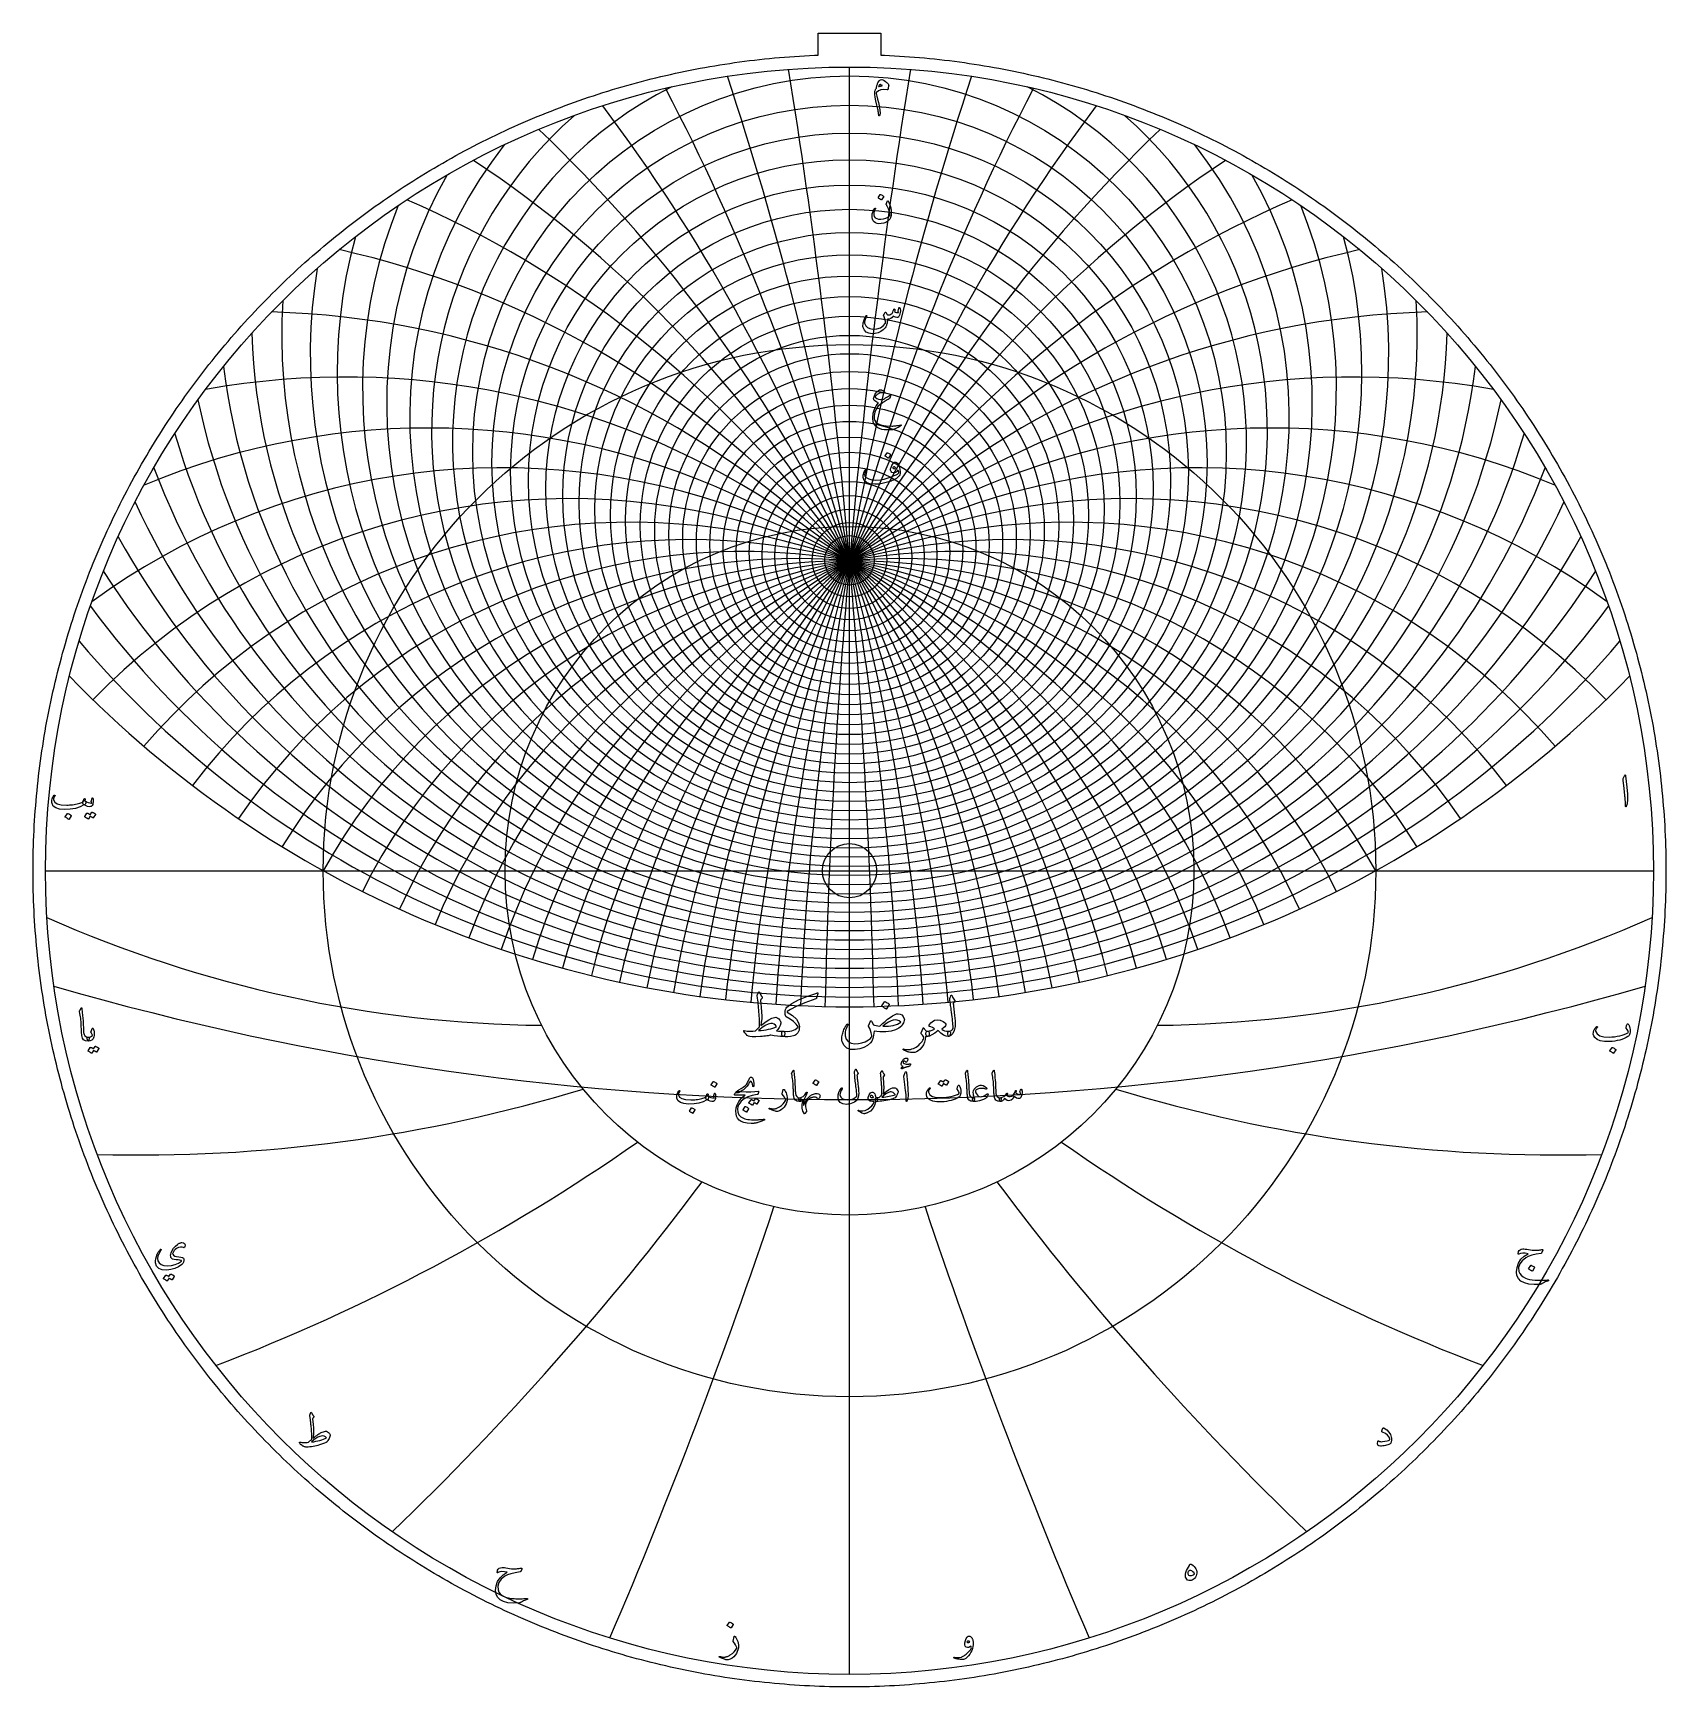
# Model space of a CAD drawing. Header units: millimetres. Extents: x -137 to 137, y -137 to 141.
import ezdxf

# ---------------------------------------------------------------- set-up
doc = ezdxf.new("R2010")
doc.units = ezdxf.units.MM
for name, color, linetype in [('CUT_INNER', 6, 'Continuous'), ('CUT_OUTER', 1, 'Continuous'), ('ENGRAVE', 7, 'Continuous'), ('ENGRAVE_FINE', 8, 'Continuous'), ('TEXT', 5, 'Continuous')]:
    doc.layers.add(name, color=color, linetype=linetype)

msp = doc.modelspace()

# ---------------------------------------------------------------- linework, layer by layer
at = {"layer": 'CUT_INNER'}
msp.add_circle((0, 0), 4.55, dxfattribs=at)
at = {"layer": 'CUT_OUTER'}
msp.add_lwpolyline([(137.0974, -0.8412), (137.0897, -1.6824), (137.0768, -2.5236), (137.0587, -3.3646), (137.0355, -4.2055), (137.0071, -5.0463), (136.9736, -5.8868), (136.9349, -6.7272), (136.891, -7.5673), (136.842, -8.4071), (136.7878, -9.2466), (136.7285, -10.0857), (136.6641, -10.9245), (136.5945, -11.7628), (136.5197, -12.6007), (136.4398, -13.4381), (136.3548, -14.2751), (136.2646, -15.1115), (136.1694, -15.9473), (136.0689, -16.7825), (135.9634, -17.6171), (135.8528, -18.451), (135.737, -19.2842), (135.6161, -20.1167), (135.4901, -20.9485), (135.359, -21.7795), (135.2228, -22.6096), (135.0816, -23.4389), (134.9352, -24.2673), (134.7838, -25.0948), (134.6272, -25.9213), (134.4657, -26.7469), (134.299, -27.5714), (134.1273, -28.395), (133.9506, -29.2174), (133.7688, -30.0388), (133.5819, -30.859), (133.3901, -31.6781), (133.1932, -32.4959), (132.9913, -33.3126), (132.7844, -34.128), (132.5725, -34.9421), (132.3556, -35.7549), (132.1337, -36.5663), (131.9068, -37.3764), (131.675, -38.185), (131.4382, -38.9923), (131.1965, -39.798), (130.9499, -40.6023), (130.6983, -41.405), (130.4417, -42.2062), (130.1803, -43.0058), (129.914, -43.8037), (129.6428, -44.6), (129.3667, -45.3947), (129.0857, -46.1876), (128.7999, -46.9788), (128.5092, -47.7682), (128.2137, -48.5558), (127.9133, -49.3416), (127.6082, -50.1255), (127.2982, -50.9076), (126.9834, -51.6877), (126.6639, -52.4659), (126.3396, -53.2421), (126.0105, -54.0163), (125.6767, -54.7885), (125.3382, -55.5586), (124.9949, -56.3266), (124.6469, -57.0925), (124.2943, -57.8562), (123.9369, -58.6178), (123.5749, -59.3772), (123.2083, -60.1343), (122.837, -60.8891), (122.4611, -61.6417), (122.0805, -62.392), (121.6954, -63.1399), (121.3057, -63.8854), (120.9114, -64.6285), (120.5126, -65.3692), (120.1092, -66.1074), (119.7013, -66.8431), (119.2889, -67.5763), (118.872, -68.307), (118.4507, -69.0351), (118.0249, -69.7606), (117.5946, -70.4835), (117.1599, -71.2037), (116.7208, -71.9212), (116.2773, -72.6361), (115.8294, -73.3482), (115.3772, -74.0575), (114.9206, -74.7641), (114.4597, -75.4678), (113.9945, -76.1687), (113.525, -76.8667), (113.0512, -77.5618), (112.5732, -78.254), (112.0909, -78.9433), (111.6044, -79.6296), (111.1137, -80.3129), (110.6188, -80.9932), (110.1198, -81.6704), (109.6166, -82.3445), (109.1092, -83.0156), (108.5978, -83.6835), (108.0823, -84.3483), (107.5627, -85.0098), (107.0391, -85.6682), (106.5114, -86.3234), (105.9797, -86.9753), (105.4441, -87.624), (104.9044, -88.2693), (104.3608, -88.9113), (103.8133, -89.55), (103.2619, -90.1853), (102.7066, -90.8172), (102.1474, -91.4457), (101.5844, -92.0707), (101.0176, -92.6923), (100.4469, -93.3104), (99.8725, -93.925), (99.2943, -94.536), (98.7123, -95.1435), (98.1267, -95.7474), (97.5374, -96.3477), (96.9443, -96.9443), (96.3477, -97.5374), (95.7474, -98.1267), (95.1435, -98.7123), (94.536, -99.2943), (93.925, -99.8725), (93.3104, -100.4469), (92.6923, -101.0176), (92.0707, -101.5844), (91.4457, -102.1474), (90.8172, -102.7066), (90.1853, -103.2619), (89.55, -103.8133), (88.9113, -104.3608), (88.2693, -104.9044), (87.624, -105.4441), (86.9753, -105.9797), (86.3234, -106.5114), (85.6682, -107.0391), (85.0098, -107.5627), (84.3483, -108.0823), (83.6835, -108.5978), (83.0156, -109.1092), (82.3445, -109.6166), (81.6704, -110.1198), (80.9932, -110.6188), (80.3129, -111.1137), (79.6296, -111.6044), (78.9433, -112.0909), (78.254, -112.5732), (77.5618, -113.0512), (76.8667, -113.525), (76.1687, -113.9945), (75.4678, -114.4597), (74.7641, -114.9206), (74.0575, -115.3772), (73.3482, -115.8294), (72.6361, -116.2773), (71.9212, -116.7208), (71.2037, -117.1599), (70.4835, -117.5946), (69.7606, -118.0249), (69.0351, -118.4507), (68.307, -118.872), (67.5763, -119.2889), (66.8431, -119.7013), (66.1074, -120.1092), (65.3692, -120.5126), (64.6285, -120.9114), (63.8854, -121.3057), (63.1399, -121.6954), (62.392, -122.0805), (61.6417, -122.4611), (60.8891, -122.837), (60.1343, -123.2083), (59.3772, -123.5749), (58.6178, -123.9369), (57.8562, -124.2943), (57.0925, -124.6469), (56.3266, -124.9949), (55.5586, -125.3382), (54.7885, -125.6767), (54.0163, -126.0105), (53.2421, -126.3396), (52.4659, -126.6639), (51.6877, -126.9834), (50.9076, -127.2982), (50.1255, -127.6082), (49.3416, -127.9133), (48.5558, -128.2137), (47.7682, -128.5092), (46.9788, -128.7999), (46.1876, -129.0857), (45.3947, -129.3667), (44.6, -129.6428), (43.8037, -129.914), (43.0058, -130.1803), (42.2062, -130.4417), (41.405, -130.6983), (40.6023, -130.9499), (39.798, -131.1965), (38.9923, -131.4382), (38.185, -131.675), (37.3764, -131.9068), (36.5663, -132.1337), (35.7549, -132.3556), (34.9421, -132.5725), (34.128, -132.7844), (33.3126, -132.9913), (32.4959, -133.1932), (31.6781, -133.3901), (30.859, -133.5819), (30.0388, -133.7688), (29.2174, -133.9506), (28.395, -134.1273), (27.5714, -134.299), (26.7469, -134.4657), (25.9213, -134.6272), (25.0948, -134.7838), (24.2673, -134.9352), (23.4389, -135.0816), (22.6096, -135.2228), (21.7795, -135.359), (20.9485, -135.4901), (20.1167, -135.6161), (19.2842, -135.737), (18.451, -135.8528), (17.6171, -135.9634), (16.7825, -136.0689), (15.9473, -136.1694), (15.1115, -136.2646), (14.2751, -136.3548), (13.4381, -136.4398), (12.6007, -136.5197), (11.7628, -136.5945), (10.9245, -136.6641), (10.0857, -136.7285), (9.2466, -136.7878), (8.4071, -136.842), (7.5673, -136.891), (6.7272, -136.9349), (5.8868, -136.9736), (5.0463, -137.0071), (4.2055, -137.0355), (3.3646, -137.0587), (2.5236, -137.0768), (1.6824, -137.0897), (0.8412, -137.0974), (0, -137.1), (-0.8412, -137.0974), (-1.6824, -137.0897), (-2.5236, -137.0768), (-3.3646, -137.0587), (-4.2055, -137.0355), (-5.0463, -137.0071), (-5.8868, -136.9736), (-6.7272, -136.9349), (-7.5673, -136.891), (-8.4071, -136.842), (-9.2466, -136.7878), (-10.0857, -136.7285), (-10.9245, -136.6641), (-11.7628, -136.5945), (-12.6007, -136.5197), (-13.4381, -136.4398), (-14.2751, -136.3548), (-15.1115, -136.2646), (-15.9473, -136.1694), (-16.7825, -136.0689), (-17.6171, -135.9634), (-18.451, -135.8528), (-19.2842, -135.737), (-20.1167, -135.6161), (-20.9485, -135.4901), (-21.7795, -135.359), (-22.6096, -135.2228), (-23.4389, -135.0816), (-24.2673, -134.9352), (-25.0948, -134.7838), (-25.9213, -134.6272), (-26.7469, -134.4657), (-27.5714, -134.299), (-28.395, -134.1273), (-29.2174, -133.9506), (-30.0388, -133.7688), (-30.859, -133.5819), (-31.6781, -133.3901), (-32.4959, -133.1932), (-33.3126, -132.9913), (-34.128, -132.7844), (-34.9421, -132.5725), (-35.7549, -132.3556), (-36.5663, -132.1337), (-37.3764, -131.9068), (-38.185, -131.675), (-38.9923, -131.4382), (-39.798, -131.1965), (-40.6023, -130.9499), (-41.405, -130.6983), (-42.2062, -130.4417), (-43.0058, -130.1803), (-43.8037, -129.914), (-44.6, -129.6428), (-45.3947, -129.3667), (-46.1876, -129.0857), (-46.9788, -128.7999), (-47.7682, -128.5092), (-48.5558, -128.2137), (-49.3416, -127.9133), (-50.1255, -127.6082), (-50.9076, -127.2982), (-51.6877, -126.9834), (-52.4659, -126.6639), (-53.2421, -126.3396), (-54.0163, -126.0105), (-54.7885, -125.6767), (-55.5586, -125.3382), (-56.3266, -124.9949), (-57.0925, -124.6469), (-57.8562, -124.2943), (-58.6178, -123.9369), (-59.3772, -123.5749), (-60.1343, -123.2083), (-60.8891, -122.837), (-61.6417, -122.4611), (-62.392, -122.0805), (-63.1399, -121.6954), (-63.8854, -121.3057), (-64.6285, -120.9114), (-65.3692, -120.5126), (-66.1074, -120.1092), (-66.8431, -119.7013), (-67.5763, -119.2889), (-68.307, -118.872), (-69.0351, -118.4507), (-69.7606, -118.0249), (-70.4835, -117.5946), (-71.2037, -117.1599), (-71.9212, -116.7208), (-72.6361, -116.2773), (-73.3482, -115.8294), (-74.0575, -115.3772), (-74.7641, -114.9206), (-75.4678, -114.4597), (-76.1687, -113.9945), (-76.8667, -113.525), (-77.5618, -113.0512), (-78.254, -112.5732), (-78.9433, -112.0909), (-79.6296, -111.6044), (-80.3129, -111.1137), (-80.9932, -110.6188), (-81.6704, -110.1198), (-82.3445, -109.6166), (-83.0156, -109.1092), (-83.6835, -108.5978), (-84.3483, -108.0823), (-85.0098, -107.5627), (-85.6682, -107.0391), (-86.3234, -106.5114), (-86.9753, -105.9797), (-87.624, -105.4441), (-88.2693, -104.9044), (-88.9113, -104.3608), (-89.55, -103.8133), (-90.1853, -103.2619), (-90.8172, -102.7066), (-91.4457, -102.1474), (-92.0707, -101.5844), (-92.6923, -101.0176), (-93.3104, -100.4469), (-93.925, -99.8725), (-94.536, -99.2943), (-95.1435, -98.7123), (-95.7474, -98.1267), (-96.3477, -97.5374), (-96.9443, -96.9443), (-97.5374, -96.3477), (-98.1267, -95.7474), (-98.7123, -95.1435), (-99.2943, -94.536), (-99.8725, -93.925), (-100.4469, -93.3104), (-101.0176, -92.6923), (-101.5844, -92.0707), (-102.1474, -91.4457), (-102.7066, -90.8172), (-103.2619, -90.1853), (-103.8133, -89.55), (-104.3608, -88.9113), (-104.9044, -88.2693), (-105.4441, -87.624), (-105.9797, -86.9753), (-106.5114, -86.3234), (-107.0391, -85.6682), (-107.5627, -85.0098), (-108.0823, -84.3483), (-108.5978, -83.6835), (-109.1092, -83.0156), (-109.6166, -82.3445), (-110.1198, -81.6704), (-110.6188, -80.9932), (-111.1137, -80.3129), (-111.6044, -79.6296), (-112.0909, -78.9433), (-112.5732, -78.254), (-113.0512, -77.5618), (-113.525, -76.8667), (-113.9945, -76.1687), (-114.4597, -75.4678), (-114.9206, -74.7641), (-115.3772, -74.0575), (-115.8294, -73.3482), (-116.2773, -72.6361), (-116.7208, -71.9212), (-117.1599, -71.2037), (-117.5946, -70.4835), (-118.0249, -69.7606), (-118.4507, -69.0351), (-118.872, -68.307), (-119.2889, -67.5763), (-119.7013, -66.8431), (-120.1092, -66.1074), (-120.5126, -65.3692), (-120.9114, -64.6285), (-121.3057, -63.8854), (-121.6954, -63.1399), (-122.0805, -62.392), (-122.4611, -61.6417), (-122.837, -60.8891), (-123.2083, -60.1343), (-123.5749, -59.3772), (-123.9369, -58.6178), (-124.2943, -57.8562), (-124.6469, -57.0925), (-124.9949, -56.3266), (-125.3382, -55.5586), (-125.6767, -54.7885), (-126.0105, -54.0163), (-126.3396, -53.2421), (-126.6639, -52.4659), (-126.9834, -51.6877), (-127.2982, -50.9076), (-127.6082, -50.1255), (-127.9133, -49.3416), (-128.2137, -48.5558), (-128.5092, -47.7682), (-128.7999, -46.9788), (-129.0857, -46.1876), (-129.3667, -45.3947), (-129.6428, -44.6), (-129.914, -43.8037), (-130.1803, -43.0058), (-130.4417, -42.2062), (-130.6983, -41.405), (-130.9499, -40.6023), (-131.1965, -39.798), (-131.4382, -38.9923), (-131.675, -38.185), (-131.9068, -37.3764), (-132.1337, -36.5663), (-132.3556, -35.7549), (-132.5725, -34.9421), (-132.7844, -34.128), (-132.9913, -33.3126), (-133.1932, -32.4959), (-133.3901, -31.6781), (-133.5819, -30.859), (-133.7688, -30.0388), (-133.9506, -29.2174), (-134.1273, -28.395), (-134.299, -27.5714), (-134.4657, -26.7469), (-134.6272, -25.9213), (-134.7838, -25.0948), (-134.9352, -24.2673), (-135.0816, -23.4389), (-135.2228, -22.6096), (-135.359, -21.7795), (-135.4901, -20.9485), (-135.6161, -20.1167), (-135.737, -19.2842), (-135.8528, -18.451), (-135.9634, -17.6171), (-136.0689, -16.7825), (-136.1694, -15.9473), (-136.2646, -15.1115), (-136.3548, -14.2751), (-136.4398, -13.4381), (-136.5197, -12.6007), (-136.5945, -11.7628), (-136.6641, -10.9245), (-136.7285, -10.0857), (-136.7878, -9.2466), (-136.842, -8.4071), (-136.891, -7.5673), (-136.9349, -6.7272), (-136.9736, -5.8868), (-137.0071, -5.0463), (-137.0355, -4.2055), (-137.0587, -3.3646), (-137.0768, -2.5236), (-137.0897, -1.6824), (-137.0974, -0.8412), (-137.1, 0), (-137.0974, 0.8412), (-137.0897, 1.6824), (-137.0768, 2.5236), (-137.0587, 3.3646), (-137.0355, 4.2055), (-137.0071, 5.0463), (-136.9736, 5.8868), (-136.9349, 6.7272), (-136.891, 7.5673), (-136.842, 8.4071), (-136.7878, 9.2466), (-136.7285, 10.0857), (-136.6641, 10.9245), (-136.5945, 11.7628), (-136.5197, 12.6007), (-136.4398, 13.4381), (-136.3548, 14.2751), (-136.2646, 15.1115), (-136.1694, 15.9473), (-136.0689, 16.7825), (-135.9634, 17.6171), (-135.8528, 18.451), (-135.737, 19.2842), (-135.6161, 20.1167), (-135.4901, 20.9485), (-135.359, 21.7795), (-135.2228, 22.6096), (-135.0816, 23.4389), (-134.9352, 24.2673), (-134.7838, 25.0948), (-134.6272, 25.9213), (-134.4657, 26.7469), (-134.299, 27.5714), (-134.1273, 28.395), (-133.9506, 29.2174), (-133.7688, 30.0388), (-133.5819, 30.859), (-133.3901, 31.6781), (-133.1932, 32.4959), (-132.9913, 33.3126), (-132.7844, 34.128), (-132.5725, 34.9421), (-132.3556, 35.7549), (-132.1337, 36.5663), (-131.9068, 37.3764), (-131.675, 38.185), (-131.4382, 38.9923), (-131.1965, 39.798), (-130.9499, 40.6023), (-130.6983, 41.405), (-130.4417, 42.2062), (-130.1803, 43.0058), (-129.914, 43.8037), (-129.6428, 44.6), (-129.3667, 45.3947), (-129.0857, 46.1876), (-128.7999, 46.9788), (-128.5092, 47.7682), (-128.2137, 48.5558), (-127.9133, 49.3416), (-127.6082, 50.1255), (-127.2982, 50.9076), (-126.9834, 51.6877), (-126.6639, 52.4659), (-126.3396, 53.2421), (-126.0105, 54.0163), (-125.6767, 54.7885), (-125.3382, 55.5586), (-124.9949, 56.3266), (-124.6469, 57.0925), (-124.2943, 57.8562), (-123.9369, 58.6178), (-123.5749, 59.3772), (-123.2083, 60.1343), (-122.837, 60.8891), (-122.4611, 61.6417), (-122.0805, 62.392), (-121.6954, 63.1399), (-121.3057, 63.8854), (-120.9114, 64.6285), (-120.5126, 65.3692), (-120.1092, 66.1074), (-119.7013, 66.8431), (-119.2889, 67.5763), (-118.872, 68.307), (-118.4507, 69.0351), (-118.0249, 69.7606), (-117.5946, 70.4835), (-117.1599, 71.2037), (-116.7208, 71.9212), (-116.2773, 72.6361), (-115.8294, 73.3482), (-115.3772, 74.0575), (-114.9206, 74.7641), (-114.4597, 75.4678), (-113.9945, 76.1687), (-113.525, 76.8667), (-113.0512, 77.5618), (-112.5732, 78.254), (-112.0909, 78.9433), (-111.6044, 79.6296), (-111.1137, 80.3129), (-110.6188, 80.9932), (-110.1198, 81.6704), (-109.6166, 82.3445), (-109.1092, 83.0156), (-108.5978, 83.6835), (-108.0823, 84.3483), (-107.5627, 85.0098), (-107.0391, 85.6682), (-106.5114, 86.3234), (-105.9797, 86.9753), (-105.4441, 87.624), (-104.9044, 88.2693), (-104.3608, 88.9113), (-103.8133, 89.55), (-103.2619, 90.1853), (-102.7066, 90.8172), (-102.1474, 91.4457), (-101.5844, 92.0707), (-101.0176, 92.6923), (-100.4469, 93.3104), (-99.8725, 93.925), (-99.2943, 94.536), (-98.7123, 95.1435), (-98.1267, 95.7474), (-97.5374, 96.3477), (-96.9443, 96.9443), (-96.3477, 97.5374), (-95.7474, 98.1267), (-95.1435, 98.7123), (-94.536, 99.2943), (-93.925, 99.8725), (-93.3104, 100.4469), (-92.6923, 101.0176), (-92.0707, 101.5844), (-91.4457, 102.1474), (-90.8172, 102.7066), (-90.1853, 103.2619), (-89.55, 103.8133), (-88.9113, 104.3608), (-88.2693, 104.9044), (-87.624, 105.4441), (-86.9753, 105.9797), (-86.3234, 106.5114), (-85.6682, 107.0391), (-85.0098, 107.5627), (-84.3483, 108.0823), (-83.6835, 108.5978), (-83.0156, 109.1092), (-82.3445, 109.6166), (-81.6704, 110.1198), (-80.9932, 110.6188), (-80.3129, 111.1137), (-79.6296, 111.6044), (-78.9433, 112.0909), (-78.254, 112.5732), (-77.5618, 113.0512), (-76.8667, 113.525), (-76.1687, 113.9945), (-75.4678, 114.4597), (-74.7641, 114.9206), (-74.0575, 115.3772), (-73.3482, 115.8294), (-72.6361, 116.2773), (-71.9212, 116.7208), (-71.2037, 117.1599), (-70.4835, 117.5946), (-69.7606, 118.0249), (-69.0351, 118.4507), (-68.307, 118.872), (-67.5763, 119.2889), (-66.8431, 119.7013), (-66.1074, 120.1092), (-65.3692, 120.5126), (-64.6285, 120.9114), (-63.8854, 121.3057), (-63.1399, 121.6954), (-62.392, 122.0805), (-61.6417, 122.4611), (-60.8891, 122.837), (-60.1343, 123.2083), (-59.3772, 123.5749), (-58.6178, 123.9369), (-57.8562, 124.2943), (-57.0925, 124.6469), (-56.3266, 124.9949), (-55.5586, 125.3382), (-54.7885, 125.6767), (-54.0163, 126.0105), (-53.2421, 126.3396), (-52.4659, 126.6639), (-51.6877, 126.9834), (-50.9076, 127.2982), (-50.1255, 127.6082), (-49.3416, 127.9133), (-48.5558, 128.2137), (-47.7682, 128.5092), (-46.9788, 128.7999), (-46.1876, 129.0857), (-45.3947, 129.3667), (-44.6, 129.6428), (-43.8037, 129.914), (-43.0058, 130.1803), (-42.2062, 130.4417), (-41.405, 130.6983), (-40.6023, 130.9499), (-39.798, 131.1965), (-38.9923, 131.4382), (-38.185, 131.675), (-37.3764, 131.9068), (-36.5663, 132.1337), (-35.7549, 132.3556), (-34.9421, 132.5725), (-34.128, 132.7844), (-33.3126, 132.9913), (-32.4959, 133.1932), (-31.6781, 133.3901), (-30.859, 133.5819), (-30.0388, 133.7688), (-29.2174, 133.9506), (-28.395, 134.1273), (-27.5714, 134.299), (-26.7469, 134.4657), (-25.9213, 134.6272), (-25.0948, 134.7838), (-24.2673, 134.9352), (-23.4389, 135.0816), (-22.6096, 135.2228), (-21.7795, 135.359), (-20.9485, 135.4901), (-20.1167, 135.6161), (-19.2842, 135.737), (-18.451, 135.8528), (-17.6171, 135.9634), (-16.7825, 136.0689), (-15.9473, 136.1694), (-15.1115, 136.2646), (-14.2751, 136.3548), (-13.4381, 136.4398), (-12.6007, 136.5197), (-11.7628, 136.5945), (-10.9245, 136.6641), (-10.0857, 136.7285), (-9.2466, 136.7878), (-8.4071, 136.842), (-7.5673, 136.891), (-6.7272, 136.9349), (-5.8868, 136.9736), (-5.25, 136.999), (-5.25, 140.7), (5.25, 140.7), (5.25, 136.999), (5.8868, 136.9736), (6.7272, 136.9349), (7.5673, 136.891), (8.4071, 136.842), (9.2466, 136.7878), (10.0857, 136.7285), (10.9245, 136.6641), (11.7628, 136.5945), (12.6007, 136.5197), (13.4381, 136.4398), (14.2751, 136.3548), (15.1115, 136.2646), (15.9473, 136.1694), (16.7825, 136.0689), (17.6171, 135.9634), (18.451, 135.8528), (19.2842, 135.737), (20.1167, 135.6161), (20.9485, 135.4901), (21.7795, 135.359), (22.6096, 135.2228), (23.4389, 135.0816), (24.2673, 134.9352), (25.0948, 134.7838), (25.9213, 134.6272), (26.7469, 134.4657), (27.5714, 134.299), (28.395, 134.1273), (29.2174, 133.9506), (30.0388, 133.7688), (30.859, 133.5819), (31.6781, 133.3901), (32.4959, 133.1932), (33.3126, 132.9913), (34.128, 132.7844), (34.9421, 132.5725), (35.7549, 132.3556), (36.5663, 132.1337), (37.3764, 131.9068), (38.185, 131.675), (38.9923, 131.4382), (39.798, 131.1965), (40.6023, 130.9499), (41.405, 130.6983), (42.2062, 130.4417), (43.0058, 130.1803), (43.8037, 129.914), (44.6, 129.6428), (45.3947, 129.3667), (46.1876, 129.0857), (46.9788, 128.7999), (47.7682, 128.5092), (48.5558, 128.2137), (49.3416, 127.9133), (50.1255, 127.6082), (50.9076, 127.2982), (51.6877, 126.9834), (52.4659, 126.6639), (53.2421, 126.3396), (54.0163, 126.0105), (54.7885, 125.6767), (55.5586, 125.3382), (56.3266, 124.9949), (57.0925, 124.6469), (57.8562, 124.2943), (58.6178, 123.9369), (59.3772, 123.5749), (60.1343, 123.2083), (60.8891, 122.837), (61.6417, 122.4611), (62.392, 122.0805), (63.1399, 121.6954), (63.8854, 121.3057), (64.6285, 120.9114), (65.3692, 120.5126), (66.1074, 120.1092), (66.8431, 119.7013), (67.5763, 119.2889), (68.307, 118.872), (69.0351, 118.4507), (69.7606, 118.0249), (70.4835, 117.5946), (71.2037, 117.1599), (71.9212, 116.7208), (72.6361, 116.2773), (73.3482, 115.8294), (74.0575, 115.3772), (74.7641, 114.9206), (75.4678, 114.4597), (76.1687, 113.9945), (76.8667, 113.525), (77.5618, 113.0512), (78.254, 112.5732), (78.9433, 112.0909), (79.6296, 111.6044), (80.3129, 111.1137), (80.9932, 110.6188), (81.6704, 110.1198), (82.3445, 109.6166), (83.0156, 109.1092), (83.6835, 108.5978), (84.3483, 108.0823), (85.0098, 107.5627), (85.6682, 107.0391), (86.3234, 106.5114), (86.9753, 105.9797), (87.624, 105.4441), (88.2693, 104.9044), (88.9113, 104.3608), (89.55, 103.8133), (90.1853, 103.2619), (90.8172, 102.7066), (91.4457, 102.1474), (92.0707, 101.5844), (92.6923, 101.0176), (93.3104, 100.4469), (93.925, 99.8725), (94.536, 99.2943), (95.1435, 98.7123), (95.7474, 98.1267), (96.3477, 97.5374), (96.9443, 96.9443), (97.5374, 96.3477), (98.1267, 95.7474), (98.7123, 95.1435), (99.2943, 94.536), (99.8725, 93.925), (100.4469, 93.3104), (101.0176, 92.6923), (101.5844, 92.0707), (102.1474, 91.4457), (102.7066, 90.8172), (103.2619, 90.1853), (103.8133, 89.55), (104.3608, 88.9113), (104.9044, 88.2693), (105.4441, 87.624), (105.9797, 86.9753), (106.5114, 86.3234), (107.0391, 85.6682), (107.5627, 85.0098), (108.0823, 84.3483), (108.5978, 83.6835), (109.1092, 83.0156), (109.6166, 82.3445), (110.1198, 81.6704), (110.6188, 80.9932), (111.1137, 80.3129), (111.6044, 79.6296), (112.0909, 78.9433), (112.5732, 78.254), (113.0512, 77.5618), (113.525, 76.8667), (113.9945, 76.1687), (114.4597, 75.4678), (114.9206, 74.7641), (115.3772, 74.0575), (115.8294, 73.3482), (116.2773, 72.6361), (116.7208, 71.9212), (117.1599, 71.2037), (117.5946, 70.4835), (118.0249, 69.7606), (118.4507, 69.0351), (118.872, 68.307), (119.2889, 67.5763), (119.7013, 66.8431), (120.1092, 66.1074), (120.5126, 65.3692), (120.9114, 64.6285), (121.3057, 63.8854), (121.6954, 63.1399), (122.0805, 62.392), (122.4611, 61.6417), (122.837, 60.8891), (123.2083, 60.1343), (123.5749, 59.3772), (123.9369, 58.6178), (124.2943, 57.8562), (124.6469, 57.0925), (124.9949, 56.3266), (125.3382, 55.5586), (125.6767, 54.7885), (126.0105, 54.0163), (126.3396, 53.2421), (126.6639, 52.4659), (126.9834, 51.6877), (127.2982, 50.9076), (127.6082, 50.1255), (127.9133, 49.3416), (128.2137, 48.5558), (128.5092, 47.7682), (128.7999, 46.9788), (129.0857, 46.1876), (129.3667, 45.3947), (129.6428, 44.6), (129.914, 43.8037), (130.1803, 43.0058), (130.4417, 42.2062), (130.6983, 41.405), (130.9499, 40.6023), (131.1965, 39.798), (131.4382, 38.9923), (131.675, 38.185), (131.9068, 37.3764), (132.1337, 36.5663), (132.3556, 35.7549), (132.5725, 34.9421), (132.7844, 34.128), (132.9913, 33.3126), (133.1932, 32.4959), (133.3901, 31.6781), (133.5819, 30.859), (133.7688, 30.0388), (133.9506, 29.2174), (134.1273, 28.395), (134.299, 27.5714), (134.4657, 26.7469), (134.6272, 25.9213), (134.7838, 25.0948), (134.9352, 24.2673), (135.0816, 23.4389), (135.2228, 22.6096), (135.359, 21.7795), (135.4901, 20.9485), (135.6161, 20.1167), (135.737, 19.2842), (135.8528, 18.451), (135.9634, 17.6171), (136.0689, 16.7825), (136.1694, 15.9473), (136.2646, 15.1115), (136.3548, 14.2751), (136.4398, 13.4381), (136.5197, 12.6007), (136.5945, 11.7628), (136.6641, 10.9245), (136.7285, 10.0857), (136.7878, 9.2466), (136.842, 8.4071), (136.891, 7.5673), (136.9349, 6.7272), (136.9736, 5.8868), (137.0071, 5.0463), (137.0355, 4.2055), (137.0587, 3.3646), (137.0768, 2.5236), (137.0897, 1.6824), (137.0974, 0.8412), (137.1, 0)], close=True, dxfattribs=at)
at = {"layer": 'ENGRAVE'}
for points in [[(0, -135), (0, 135)], [(-135, 0), (135, 0)], [(0, -135), (0, -57.8458)]]:
    msp.add_lwpolyline(points, dxfattribs=at)
for centre, radius in [((0, 0), 135), ((0, 68.5438), 60.0348), ((0, 61.7896), 45.4113), ((0, 57.2163), 32.7092), ((0, 0), 88.3696), ((0, 54.2574), 21.2174), ((0, 52.5918), 10.4416), ((0, 0), 57.8458), ((0, 52.0537), 1.8)]:
    msp.add_circle(centre, radius, dxfattribs=at)
for centre, radius, start, end in [((0, 78.4819), 77.7107, 150.391191, 29.608809), ((0, 93.4772), 100.4321, 181.829988, 358.170012), ((0, 117.38), 132.168, 204.813796, 335.186204), ((0, -48.9841), 101.0377, 29, 151), ((0, -48.9841), 101.0377, 29, 151), ((0, 159.4229), 182.2768, 224.059253, 315.940747), ((-49.3631, 184.2257), 210.2023, 246.026286, 269.365306), ((49.3631, 184.2257), 210.2023, 270.634694, 293.973714), ((-118.9058, 205.9509), 253.6997, 268.326557, 286.997773), ((118.9058, 205.9509), 253.6997, 253.002227, 271.673443), ((-223.7767, 223.7767), 328.5745, 290.933186, 304.936598), ((223.7767, 223.7767), 328.5745, 235.063402, 249.066814), ((-410.5356, 237.0228), 482.2121, 313.797605, 323.133213), ((410.5356, 237.0228), 482.2121, 216.866787, 226.202395), ((-915.0263, 245.1806), 951.4178, 336.8493829, 341.5171869), ((915.0263, 245.1806), 951.4178, 198.4828131, 203.1506171)]:
    msp.add_arc(centre, radius, start, end, dxfattribs=at)
at = {"layer": 'ENGRAVE_FINE'}
for centre, radius in [((0, 70.2333), 63.2785), ((0, 66.979), 56.9106), ((0, 65.5293), 53.8953), ((0, 64.1862), 50.9793), ((0, 62.9419), 48.1539), ((0, 60.7232), 42.7442), ((0, 59.7373), 40.1463), ((0, 58.8271), 37.6114), ((0, 57.988), 35.1341), ((0, 56.5084), 30.3321), ((0, 55.8612), 27.9984), ((0, 55.2719), 25.7039), ((0, 54.738), 23.4447), ((0, 53.828), 19.0183), ((0, 53.4481), 16.8442), ((0, 53.1163), 14.6921), ((0, 52.8312), 12.5589), ((0, 52.3971), 8.3376), ((0, 52.2464), 6.2441), ((0, 52.1392), 4.1584), ((0, 52.075), 2.0779)]:
    msp.add_circle(centre, radius, dxfattribs=at)
for centre, radius, start, end in [((-573.0133, -48.9841), 581.853, 2.5923185, 18.271145), ((-573.0133, -48.9841), 581.853, 2.5923185, 18.271145), ((-1154.8663, -48.9841), 1159.2777, 1.2938542, 9.1123933), ((-1154.8663, -48.9841), 1159.2777, 1.2938542, 9.1123933), ((573.0133, -48.9841), 581.853, 161.728855, 177.4076815), ((573.0133, -48.9841), 581.853, 161.728855, 177.4076815), ((1154.8663, -48.9841), 1159.2777, 170.8876067, 178.7061458), ((1154.8663, -48.9841), 1159.2777, 170.8876067, 178.7061458), ((0, 72.0587), 66.6538, 116.591878, 63.408122), ((-377.0779, -48.9841), 390.3797, 3.900067, 27.52429), ((-377.0779, -48.9841), 390.3797, 3.900067, 27.52429), ((377.0779, -48.9841), 390.3797, 152.47571, 176.099933), ((377.0779, -48.9841), 390.3797, 152.47571, 176.099933), ((-277.5988, -48.9841), 295.4145, 5.221902, 36.923294), ((-277.5988, -48.9841), 295.4145, 5.221902, 36.923294), ((277.5988, -48.9841), 295.4145, 143.076706, 174.778098), ((277.5988, -48.9841), 295.4145, 143.076706, 174.778098), ((0, 74.0322), 70.1739, 131.182496, 48.817504), ((-216.6761, -48.9841), 239.0756, 6.562823, 46.524936), ((-216.6761, -48.9841), 239.0756, 6.562823, 46.524936), ((216.6761, -48.9841), 239.0756, 133.475064, 173.437177), ((216.6761, -48.9841), 239.0756, 133.475064, 173.437177), ((0, 76.1679), 73.8539, 141.724782, 38.275218), ((-175.0024, -48.9841), 202.0754, 7.928105, 56.393388), ((-175.0024, -48.9841), 202.0754, 7.928105, 56.393388), ((175.0024, -48.9841), 202.0754, 123.606612, 172.071895), ((175.0024, -48.9841), 202.0754, 123.606612, 172.071895), ((0, 80.9927), 81.7638, 157.914262, 22.085738), ((-144.2968, -48.9841), 176.1539, 9.323376, 66.602425), ((-144.2968, -48.9841), 176.1539, 9.323376, 66.602425), ((144.2968, -48.9841), 176.1539, 113.397575, 170.676624), ((144.2968, -48.9841), 176.1539, 113.397575, 170.676624), ((0, 83.7212), 86.0352, 164.648975, 15.351025), ((-120.4121, -48.9841), 157.1868, 10.754712, 77.237625), ((-120.4121, -48.9841), 157.1868, 10.754712, 77.237625), ((120.4121, -48.9841), 157.1868, 102.762375, 169.245288), ((120.4121, -48.9841), 157.1868, 102.762375, 169.245288), ((0, 86.6918), 90.5501, 170.799688, 9.200312), ((0, 89.9329), 95.3378, 176.496904, 3.503096), ((-101.0377, -48.9841), 142.8889, 12.228747, 88.398034), ((-101.0377, -48.9841), 142.8889, 12.228747, 88.398034), ((101.0377, -48.9841), 142.8889, 91.601966, 167.771253), ((101.0377, -48.9841), 142.8889, 91.601966, 167.771253), ((0, 97.3635), 105.8726, 186.863289, 353.136711), ((-84.7807, -48.9841), 131.8954, 13.752797, 100.196093), ((-84.7807, -48.9841), 131.8954, 13.752797, 100.196093), ((84.7807, -48.9841), 131.8954, 79.803907, 166.247203), ((84.7807, -48.9841), 131.8954, 79.803907, 166.247203), ((0, 101.6373), 111.7057, 191.644939, 348.355061), ((-70.7474, -48.9841), 123.3443, 15.335005, 112.753209), ((-70.7474, -48.9841), 123.3443, 15.335005, 112.753209), ((0, 106.3526), 117.9866, 196.212021, 343.787979), ((70.7474, -48.9841), 123.3443, 67.246791, 164.664995), ((70.7474, -48.9841), 123.3443, 67.246791, 164.664995), ((-58.3341, -48.9841), 116.6683, 16.984524, 126.185614), ((-58.3341, -48.9841), 116.6683, 16.984524, 126.185614), ((0, 111.5741), 124.781, 200.593794, 339.406206), ((58.3341, -48.9841), 116.6683, 53.814386, 163.015476), ((58.3341, -48.9841), 116.6683, 53.814386, 163.015476), ((-47.1147, -48.9841), 111.4828, 18.711725, 135.810782), ((-47.1147, -48.9841), 111.4828, 18.711725, 135.810782), ((47.1147, -48.9841), 111.4828, 44.189218, 161.288275), ((47.1147, -48.9841), 111.4828, 44.189218, 161.288275), ((-36.7747, -48.9841), 107.5221, 20.528463, 139.457168), ((-36.7747, -48.9841), 107.5221, 20.528463, 139.457168), ((36.7747, -48.9841), 107.5221, 40.542832, 159.471537), ((36.7747, -48.9841), 107.5221, 40.542832, 159.471537), ((0, 123.8652), 140.2436, 208.891271, 331.108729), ((-27.073, -48.9841), 104.6019, 22.448395, 142.74856), ((-27.073, -48.9841), 104.6019, 22.448395, 142.74856), ((27.073, -48.9841), 104.6019, 37.25144, 157.551605), ((27.073, -48.9841), 104.6019, 37.25144, 157.551605), ((-17.8157, -48.9841), 102.5964, 24.487375, 145.740521), ((-17.8157, -48.9841), 102.5964, 24.487375, 145.740521), ((17.8157, -48.9841), 102.5964, 34.259479, 155.512625), ((17.8157, -48.9841), 102.5964, 34.259479, 155.512625), ((0, 131.1467), 149.1257, 212.84217, 327.15783), ((-8.8397, -48.9841), 101.4237, 26.663954, 148.478517), ((-8.8397, -48.9841), 101.4237, 26.663954, 148.478517), ((8.8397, -48.9841), 101.4237, 31.521483, 153.336046), ((8.8397, -48.9841), 101.4237, 31.521483, 153.336046), ((0, 139.3698), 158.9609, 216.679862, 323.320138), ((0, 148.7174), 169.933, 220.415668, 319.584332), ((0, 439.6644), 478.0886, 253.772587, 286.227413)]:
    msp.add_arc(centre, radius, start, end, dxfattribs=at)
at = {"layer": 'TEXT'}
for points in [[(4.5145, 131.443), (4.5342, 131.5589), (4.5572, 131.6744), (4.5832, 131.7894), (4.6125, 131.9039), (4.6458, 132.0171), (4.6842, 132.128), (4.7275, 132.2367), (4.7758, 132.343), (4.8829, 132.5358), (4.9935, 132.686), (5.1079, 132.7935), (5.2258, 132.8584), (5.4054, 132.8897), (5.6032, 132.8529), (5.8192, 132.7481), (6.0532, 132.5753), (6.1176, 132.52), (6.1802, 132.4628), (6.241, 132.4038), (6.3, 132.343), (6.3576, 132.2804), (6.4143, 132.216), (6.4701, 132.1498), (6.525, 132.0817), (6.5531, 132.0423), (6.5722, 132.0037), (6.5822, 131.9661), (6.5831, 131.9293), (6.5586, 131.7812), (6.5359, 131.649), (6.515, 131.5326), (6.496, 131.4322), (6.4792, 131.3489), (6.4651, 131.2843), (6.4538, 131.2382), (6.4452, 131.2108), (6.4238, 131.1772), (6.3962, 131.1563), (6.3621, 131.1482), (6.3218, 131.1527), (5.7597, 131.2316), (5.2712, 131.1854), (4.8561, 131.0139), (4.5145, 130.7172), (4.4905, 130.6809), (4.4764, 130.6447), (4.4723, 130.6084), (4.4782, 130.5721), (4.6061, 130.0831), (4.7286, 129.5741), (4.8457, 129.0452), (4.9573, 128.4963), (5.0834, 127.7578), (5.1351, 127.2261), (5.1124, 126.9013), (5.0153, 126.7834), (4.9759, 126.7924), (4.9446, 126.8269), (4.9214, 126.8868), (4.9065, 126.9721), (4.8888, 127.1499), (4.8647, 127.335), (4.8343, 127.5273), (4.7976, 127.7269), (4.7554, 127.9333), (4.7087, 128.1461), (4.6574, 128.3652), (4.6016, 128.5906), (4.4152, 129.3468), (4.2913, 129.9461), (4.2301, 130.3884), (4.2315, 130.6737), (4.2521, 130.8064), (4.2777, 130.9286), (4.3083, 131.0404), (4.344, 131.1418), (4.3832, 131.2328), (4.4247, 131.3133), (4.4685, 131.3834), (4.5145, 131.443)], [(4.8919, 131.7116), (4.9591, 131.7395), (5.0298, 131.7651), (5.1042, 131.7885), (5.1823, 131.8096), (5.2635, 131.8284), (5.3474, 131.845), (5.434, 131.8592), (5.5234, 131.8713), (5.3977, 131.967), (5.2893, 132.0291), (5.1981, 132.0577), (5.1242, 132.0527), (5.0362, 132.0096), (4.9681, 131.9384), (4.9201, 131.8391), (4.8919, 131.7116)], [(6.5032, 112.4896), (6.564, 112.3671), (6.623, 112.2392), (6.6801, 112.1058), (6.7355, 111.967), (6.7881, 111.8218), (6.8371, 111.6694), (6.8825, 111.5097), (6.9242, 111.3428), (6.96, 111.1765), (6.9877, 111.0116), (7.0072, 110.8481), (7.0185, 110.6859), (7.0217, 110.5247), (7.0167, 110.3639), (7.0036, 110.2035), (6.9823, 110.0436), (6.9469, 109.8758), (6.8988, 109.7206), (6.838, 109.5782), (6.7645, 109.4484), (6.5146, 109.1531), (6.1857, 108.9277), (5.7779, 108.7721), (5.2911, 108.6863), (4.9391, 108.6777), (4.6306, 108.7244), (4.3657, 108.8265), (4.1444, 108.9839), (3.9779, 109.1862), (3.8631, 109.423), (3.8001, 109.6943), (3.7887, 110.0001), (3.83, 110.3239), (3.9175, 110.6351), (4.0514, 110.9336), (4.2315, 111.2194), (4.26, 111.2521), (4.2877, 111.2702), (4.3145, 111.2738), (4.3403, 111.263), (4.3644, 111.2403), (4.3712, 111.2085), (4.3607, 111.1677), (4.3331, 111.1178), (4.1534, 110.7581), (4.0645, 110.4337), (4.0663, 110.1448), (4.1589, 109.8912), (4.3281, 109.688), (4.5671, 109.5428), (4.8761, 109.4557), (5.2548, 109.4267), (5.7126, 109.4716), (6.1204, 109.5918), (6.4783, 109.7873), (6.7863, 110.0581), (6.7926, 110.0676), (6.7972, 110.0817), (6.7999, 110.1003), (6.8008, 110.1234), (6.7904, 110.3053), (6.7518, 110.5172), (6.6851, 110.759), (6.5903, 111.0307), (6.5368, 111.1675), (6.4851, 111.2947), (6.4352, 111.4124), (6.3871, 111.5206), (6.3404, 111.6188), (6.2946, 111.7066), (6.2496, 111.784), (6.2056, 111.8509), (6.1848, 111.8858), (6.173, 111.918), (6.1703, 111.9475), (6.1766, 111.9742), (6.3944, 112.5113), (6.4148, 112.5426), (6.4397, 112.5494), (6.4692, 112.5318), (6.5032, 112.4896)], [(5.1605, 113.5783), (5.1696, 113.5874), (5.1823, 113.5928), (5.1986, 113.5946), (5.2185, 113.5928), (5.3596, 113.5356), (5.4925, 113.4658), (5.6173, 113.3832), (5.7339, 113.288), (5.7452, 113.2734), (5.7502, 113.2589), (5.7488, 113.2444), (5.7411, 113.2299), (5.4, 112.6783), (5.3873, 112.6651), (5.371, 112.6619), (5.351, 112.6688), (5.3274, 112.6855), (5.307, 112.7001), (5.2748, 112.7218), (5.2308, 112.7509), (5.175, 112.7872), (5.1065, 112.8307), (5.0244, 112.8815), (4.9287, 112.9396), (4.8194, 113.0049), (4.8048, 113.0158), (4.7976, 113.0267), (4.7976, 113.0376), (4.8048, 113.0484)], [(8.2815, 94.5102), (8.2942, 94.542), (8.3105, 94.5646), (8.3304, 94.5782), (8.354, 94.5828), (8.3844, 94.5792), (8.4103, 94.5683), (8.4316, 94.5501), (8.4484, 94.5247), (8.4897, 94.434), (8.5192, 94.3215), (8.5368, 94.1872), (8.5427, 94.0312), (8.5269, 93.7762), (8.4792, 93.534), (8.3998, 93.3045), (8.2887, 93.0876), (8.2506, 93.0355), (8.2089, 92.9951), (8.1635, 92.9665), (8.1145, 92.9497), (7.9371, 92.9384), (7.7462, 92.9697), (7.5416, 93.0436), (7.3234, 93.1602), (7.1397, 92.9084), (6.9224, 92.7411), (6.6715, 92.658), (6.3871, 92.6594), (6.3778, 92.5063), (6.3644, 92.3591), (6.347, 92.2178), (6.3254, 92.0824), (6.2998, 91.952), (6.2701, 91.8256), (6.2363, 91.7034), (6.1984, 91.5852), (6.1104, 91.372), (5.9915, 91.1751), (5.8418, 90.9946), (5.6613, 90.8304), (5.239, 90.5491), (4.7921, 90.3513), (4.3208, 90.237), (3.825, 90.2062), (3.2666, 90.2819), (2.8252, 90.4802), (2.5009, 90.8009), (2.2935, 91.2441), (2.2654, 91.4038), (2.2609, 91.5925), (2.2799, 91.8102), (2.3226, 92.057), (2.3911, 92.3273), (2.4877, 92.6086), (2.6124, 92.9007), (2.7653, 93.2038), (2.7776, 93.2228), (2.7925, 93.2364), (2.8102, 93.2446), (2.8306, 93.2473), (2.8511, 93.2455), (2.8688, 93.24), (2.8837, 93.231), (2.896, 93.2183), (2.9041, 93.1997), (2.9069, 93.1802), (2.9041, 93.1598), (2.896, 93.1384), (2.7018, 92.7352), (2.5766, 92.4036), (2.5204, 92.1436), (2.5331, 91.9554), (2.7163, 91.5403), (3.0048, 91.2386), (3.3986, 91.0504), (3.8976, 90.9755), (4.5953, 91.02), (5.1859, 91.1969), (5.6695, 91.5063), (6.046, 91.9481), (6.0446, 92.2393), (5.997, 92.5469), (5.9031, 92.8708), (5.7629, 93.211), (5.7452, 93.2455), (5.7357, 93.2763), (5.7343, 93.3036), (5.7411, 93.3271), (5.7801, 93.4081), (5.8173, 93.4841), (5.8527, 93.5551), (5.8863, 93.6211), (5.918, 93.6812), (5.948, 93.7345), (5.9761, 93.781), (6.0024, 93.8207), (6.0174, 93.8375), (6.0333, 93.8443), (6.0501, 93.8411), (6.0677, 93.8279), (6.0768, 93.818), (6.0895, 93.8025), (6.1058, 93.7817), (6.1258, 93.7554), (6.1485, 93.7236), (6.173, 93.6864), (6.1993, 93.6438), (6.2274, 93.5957), (6.2846, 93.5031), (6.3327, 93.436), (6.3717, 93.3943), (6.4016, 93.3779), (6.5903, 93.3621), (6.779, 93.3943), (6.9677, 93.4746), (7.1565, 93.6029), (7.2249, 93.6882), (7.2925, 93.8279), (7.3592, 94.0221), (7.425, 94.2707), (7.4314, 94.2943), (7.4431, 94.3142), (7.4604, 94.3306), (7.4831, 94.3433), (7.5044, 94.3514), (7.5248, 94.3542), (7.5443, 94.3514), (7.5629, 94.3433), (7.5906, 94.2979), (7.601, 94.2126), (7.5942, 94.0874), (7.5702, 93.9223), (7.7167, 93.8325), (7.8732, 93.7735), (8.0397, 93.7454), (8.2161, 93.7481), (8.2139, 93.8012), (8.2071, 93.8443), (8.1957, 93.8774), (8.1798, 93.9005), (8.1617, 93.9223), (8.1508, 93.9441), (8.1472, 93.9659), (8.1508, 93.9876)], [(5.0153, 80.7562), (5.1292, 80.787), (5.253, 80.7852), (5.3868, 80.7508), (5.5306, 80.6836), (5.6039, 80.6398), (5.6713, 80.5956), (5.7327, 80.5509), (5.7883, 80.5058), (5.838, 80.4607), (5.8818, 80.416), (5.9196, 80.3717), (5.9516, 80.328), (5.9729, 80.2853), (5.9643, 80.259), (5.9258, 80.249), (5.8573, 80.2554), (5.4231, 80.2844), (5.0208, 80.1901), (4.6502, 79.9723), (4.3113, 79.6312), (4.3018, 79.609), (4.3022, 79.5858), (4.3127, 79.5618), (4.3331, 79.5368), (4.598, 79.3382), (4.8847, 79.2066), (5.1931, 79.1422), (5.5234, 79.1449), (5.5828, 79.1567), (5.6595, 79.1848), (5.7534, 79.2293), (5.8645, 79.2901), (6.0668, 79.4135), (6.2456, 79.5223), (6.4007, 79.6167), (6.5323, 79.6965), (6.6402, 79.7618), (6.7246, 79.8126), (6.7854, 79.8489), (6.8226, 79.8707), (6.8757, 79.8875), (6.9042, 79.8725), (6.9083, 79.8258), (6.8879, 79.7473), (6.8094, 79.5414), (6.7409, 79.388), (6.6824, 79.2873), (6.6339, 79.2393), (6.4844, 79.1683), (6.3263, 79.0859), (6.1596, 78.9923), (5.9843, 78.8872), (5.8003, 78.7709), (5.6078, 78.6432), (5.4066, 78.5042), (5.1968, 78.3538), (4.7758, 77.9804), (4.4565, 77.5427), (4.2387, 77.0405), (4.1226, 76.4739), (4.1171, 76.1655), (4.1661, 75.8788), (4.2696, 75.6139), (4.4274, 75.3707), (4.8216, 75.045), (5.4018, 74.8227), (6.168, 74.7039), (7.1202, 74.6885), (7.2674, 74.6975), (7.4259, 74.7102), (7.5958, 74.7266), (7.777, 74.7465), (7.9691, 74.7706), (8.1717, 74.7991), (8.3847, 74.8323), (8.6081, 74.8699), (8.6466, 74.874), (8.6752, 74.8717), (8.6938, 74.8631), (8.7024, 74.8481), (8.6666, 74.7746), (8.5228, 74.663), (8.271, 74.5134), (7.9113, 74.3255), (7.6926, 74.2226), (7.5012, 74.1459), (7.337, 74.0956), (7.2, 74.0715), (6.6901, 74.0334), (6.2274, 74.028), (5.8119, 74.0552), (5.4435, 74.1151), (4.7486, 74.3741), (4.2605, 74.7883), (3.9792, 75.3576), (3.9048, 76.082), (3.9874, 76.8427), (4.177, 77.5137), (4.4737, 78.0948), (4.8774, 78.586), (4.6152, 78.7031), (4.402, 78.8219), (4.2378, 78.9426), (4.1226, 79.0651), (4.0913, 79.1145), (4.07, 79.1685), (4.0586, 79.227), (4.0573, 79.2901), (4.0822, 79.4597), (4.1208, 79.6203), (4.1729, 79.7718), (4.2387, 79.9143), (4.4124, 80.201), (4.5998, 80.4368), (4.8008, 80.6219), (5.0153, 80.7562)], [(6.3254, 70.1947), (6.3345, 70.2038), (6.3472, 70.2092), (6.3635, 70.211), (6.3835, 70.2092), (6.5245, 70.1521), (6.6575, 70.0822), (6.7822, 69.9996), (6.8988, 69.9044), (6.9101, 69.8899), (6.9151, 69.8753), (6.9138, 69.8608), (6.906, 69.8463), (6.5649, 69.2947), (6.5522, 69.2815), (6.5359, 69.2784), (6.5159, 69.2852), (6.4923, 69.302), (6.4719, 69.3165), (6.4397, 69.3382), (6.3957, 69.3673), (6.3399, 69.4036), (6.2714, 69.4471), (6.1893, 69.4979), (6.0936, 69.556), (5.9843, 69.6213), (5.9698, 69.6322), (5.9625, 69.6431), (5.9625, 69.654), (5.9698, 69.6649)], [(7.6101, 68.6415), (7.7548, 68.6519), (7.8986, 68.5961), (8.0415, 68.4741), (8.1835, 68.2858), (8.31, 68.0409), (8.4067, 67.7487), (8.4733, 67.4094), (8.5101, 67.0229), (8.5142, 66.8827), (8.5046, 66.7526), (8.4815, 66.6323), (8.4448, 66.5221), (8.315, 66.3021), (8.1218, 66.0921), (7.865, 65.892), (7.5448, 65.702), (7.364, 65.6137), (7.1773, 65.5305), (6.9848, 65.4522), (6.7863, 65.379), (6.5815, 65.3107), (6.3699, 65.2474), (6.1514, 65.1891), (5.9262, 65.1358), (5.7001, 65.088), (5.4789, 65.046), (5.2628, 65.0099), (5.0516, 64.9798), (4.845, 64.956), (4.6424, 64.9389), (4.444, 64.9287), (4.2496, 64.9253), (3.439, 64.9911), (2.8433, 65.203), (2.4628, 65.5609), (2.2972, 66.0649), (2.2922, 66.1819), (2.299, 66.3153), (2.3176, 66.465), (2.348, 66.631), (2.3974, 66.8133), (2.4659, 66.9903), (2.5535, 67.1617), (2.6601, 67.3278), (2.676, 67.3468), (2.6946, 67.3604), (2.7159, 67.3686), (2.7399, 67.3713), (2.7631, 67.3681), (2.7817, 67.3586), (2.7957, 67.3427), (2.8052, 67.3205), (2.8098, 67.296), (2.8089, 67.2733), (2.8025, 67.2525), (2.7907, 67.2334), (2.5948, 66.8478), (2.5294, 66.5185), (2.5948, 66.2454), (2.7907, 66.0286), (3.223, 65.8027), (3.7651, 65.6693), (4.417, 65.6285), (5.1786, 65.6802), (5.5127, 65.7283), (5.8473, 65.7927), (6.1823, 65.8734), (6.5177, 65.9705), (6.8532, 66.0839), (7.1882, 66.2136), (7.5228, 66.3597), (7.8569, 66.5221), (8.0347, 66.6242), (8.169, 66.7344), (8.2597, 66.8528), (8.3069, 66.9794), (8.2815, 67.0665), (8.2415, 67.1463), (8.1871, 67.2189), (8.1181, 67.2842), (8.11, 67.2874), (8.1, 67.2824), (8.0882, 67.2692), (8.0746, 67.2479), (7.9703, 67.0801), (7.8532, 66.954), (7.7235, 66.8696), (7.581, 66.827), (7.3207, 66.8233), (7.1202, 66.8995), (6.9795, 67.0556), (6.8988, 67.2915), (6.9002, 67.4997), (6.9696, 67.7542), (7.107, 68.0549), (7.3125, 68.402), (7.3774, 68.4877), (7.4486, 68.5562), (7.5262, 68.6074), (7.6101, 68.6415)], [(7.6899, 67.6181), (7.7167, 67.6507), (7.7244, 67.6834), (7.7131, 67.7161), (7.6827, 67.7487), (7.5593, 67.8277), (7.4504, 67.8467), (7.356, 67.8059), (7.2762, 67.7052), (7.2658, 67.6743), (7.2635, 67.6471), (7.2694, 67.6235), (7.2835, 67.6036), (7.3851, 67.5391), (7.4867, 67.5201), (7.5883, 67.5464), (7.6899, 67.6181)], [(130.1289, 15.9164), (130.2029, 16.0596), (130.2624, 16.11), (130.3074, 16.0674), (130.3379, 15.9319), (130.516, 14.0351), (130.6219, 12.8709), (130.6456, 11.9409), (130.5871, 11.2451), (130.4463, 10.7835), (130.4206, 10.7458), (130.3979, 10.7254), (130.3781, 10.7225), (130.3611, 10.7371), (130.3476, 10.7598), (130.3379, 10.7893), (130.3321, 10.8256), (130.3301, 10.8687), (130.3301, 11.204), (130.3147, 11.5596), (130.2837, 11.9356), (130.2372, 12.3319), (130.2271, 12.4354), (130.1966, 12.7151), (130.1458, 13.1709), (130.0747, 13.8029), (129.9043, 15.2042), (129.9005, 15.2787), (129.9043, 15.3474), (129.916, 15.4103), (129.9353, 15.4674)], [(-128.3869, 11.7513), (-128.3794, 11.7474), (-128.3724, 11.7435), (-128.3659, 11.7396), (-128.3598, 11.7358), (-128.3538, 11.7314), (-128.3472, 11.7261), (-128.3402, 11.7198), (-128.3327, 11.7125), (-128.2703, 11.639), (-128.2456, 11.5345), (-128.2587, 11.399), (-128.3095, 11.2325), (-128.3564, 11.1314), (-128.4043, 11.068), (-128.4532, 11.0424), (-128.5031, 11.0545), (-128.5282, 11.0666), (-128.5495, 11.0719), (-128.5669, 11.0704), (-128.5805, 11.0622), (-129.2153, 10.7148), (-129.974, 10.47), (-130.8566, 10.3277), (-131.8631, 10.288), (-132.6769, 10.3577), (-133.2914, 10.5435), (-133.7066, 10.8454), (-133.9224, 11.2635), (-133.9558, 11.4609), (-133.9631, 11.6583), (-133.9442, 11.8558), (-133.8992, 12.0532), (-133.8377, 12.2279), (-133.7618, 12.388), (-133.6713, 12.5337), (-133.5663, 12.6648), (-133.5464, 12.6813), (-133.5256, 12.6919), (-133.5039, 12.6967), (-133.4811, 12.6958), (-133.4598, 12.6866), (-133.4424, 12.6745), (-133.4289, 12.6595), (-133.4192, 12.6416), (-133.4148, 12.6242), (-133.4172, 12.6029), (-133.4264, 12.5777), (-133.4424, 12.5487), (-133.5547, 12.3842), (-133.6282, 12.2235), (-133.6631, 12.0667), (-133.6592, 11.9138), (-133.4753, 11.5306), (-133.0476, 11.2558), (-132.376, 11.0893), (-131.4605, 11.0313), (-131.2091, 11.0351), (-130.9582, 11.0467), (-130.7078, 11.0661), (-130.4579, 11.0932), (-130.2099, 11.128), (-129.9653, 11.1706), (-129.7241, 11.2209), (-129.4863, 11.279), (-129.2555, 11.3448), (-129.0663, 11.4106), (-128.9187, 11.4764), (-128.8127, 11.5422), (-128.7718, 11.5771), (-128.7343, 11.6196), (-128.7002, 11.67), (-128.6695, 11.728), (-128.6407, 11.7929), (-128.6124, 11.8635), (-128.5846, 11.94), (-128.5572, 12.0222), (-128.5466, 12.0474), (-128.5301, 12.0687), (-128.5079, 12.0861), (-128.4798, 12.0996), (-128.4498, 12.1069), (-128.4218, 12.1054), (-128.3956, 12.0953), (-128.3714, 12.0764), (-128.3521, 12.0503), (-128.3405, 12.0183), (-128.3366, 11.9806), (-128.3405, 11.9371)], [(-128.6192, 11.1319), (-128.7034, 11.2117), (-128.7469, 11.3119), (-128.7498, 11.4324), (-128.7121, 11.5732), (-128.6303, 11.6995), (-128.5553, 11.7764), (-128.4871, 11.804), (-128.4256, 11.7822), (-128.1353, 11.5901), (-127.845, 11.4551), (-127.5547, 11.3772), (-127.2643, 11.3564), (-127.2542, 11.3583), (-127.2469, 11.3642), (-127.2426, 11.3738), (-127.2411, 11.3874), (-127.2484, 11.413), (-127.2701, 11.4513), (-127.3064, 11.5021), (-127.3572, 11.5654), (-127.3669, 11.5848), (-127.3727, 11.6042), (-127.3747, 11.6235), (-127.3727, 11.6429), (-127.1869, 12.1771), (-127.1782, 12.1974), (-127.1676, 12.2119), (-127.155, 12.2206), (-127.1405, 12.2235), (-127.126, 12.2211), (-127.1134, 12.2138), (-127.1027, 12.2017), (-127.094, 12.1848), (-127.036, 12.0111), (-127.0011, 11.8383), (-126.9895, 11.6666), (-127.0011, 11.4958), (-127.0389, 11.2833), (-127.0901, 11.1106), (-127.155, 10.9775), (-127.2334, 10.8842), (-127.2929, 10.8329), (-127.3476, 10.7951), (-127.3974, 10.7709), (-127.4424, 10.7603), (-127.7018, 10.7545), (-127.9843, 10.8145), (-128.2901, 10.9403), (-128.6192, 11.1319)], [(-131.3211, 9.599), (-131.3114, 9.6087), (-131.2979, 9.6145), (-131.2805, 9.6164), (-131.2592, 9.6145), (-131.1087, 9.5535), (-130.9669, 9.479), (-130.8339, 9.3909), (-130.7095, 9.2893), (-130.6974, 9.2738), (-130.6921, 9.2583), (-130.6935, 9.2429), (-130.7018, 9.2274), (-131.0656, 8.639), (-131.0792, 8.625), (-131.0966, 8.6216), (-131.1179, 8.6288), (-131.1431, 8.6467), (-131.1648, 8.6622), (-131.1992, 8.6854), (-131.2461, 8.7164), (-131.3056, 8.7551), (-131.3787, 8.8016), (-131.4663, 8.8558), (-131.5684, 8.9177), (-131.685, 8.9874), (-131.7005, 8.999), (-131.7082, 9.0106), (-131.7082, 9.0222), (-131.7005, 9.0338)], [(-127.2411, 9.8158), (-127.2314, 9.8254), (-127.2179, 9.8313), (-127.2005, 9.8332), (-127.1792, 9.8313), (-127.103, 9.8027), (-127.0292, 9.7713), (-126.9578, 9.7369), (-126.8889, 9.6996), (-126.8218, 9.659), (-126.7563, 9.6145), (-126.6922, 9.5661), (-126.6295, 9.5138), (-126.6174, 9.4979), (-126.6121, 9.4809), (-126.6135, 9.463), (-126.6218, 9.4442), (-126.9934, 8.8558), (-127.0035, 8.848), (-127.0185, 8.848), (-127.0384, 8.8558), (-127.0631, 8.8713), (-127.08, 8.8855), (-127.1076, 8.9051), (-127.1458, 8.93), (-127.1947, 8.9603), (-127.2547, 8.9963), (-127.3263, 9.0387), (-127.4095, 9.0873), (-127.5043, 9.1422), (-127.7985, 8.6854), (-127.8121, 8.6714), (-127.8295, 8.668), (-127.8508, 8.6753), (-127.876, 8.6932), (-127.8977, 8.7087), (-127.9321, 8.7319), (-127.979, 8.7629), (-128.0385, 8.8016), (-128.1116, 8.848), (-128.1992, 8.9022), (-128.3013, 8.9642), (-128.4179, 9.0338), (-128.43, 9.0454), (-128.4353, 9.0571), (-128.4339, 9.0687), (-128.4256, 9.0803), (-128.0463, 9.6454), (-128.0366, 9.6551), (-128.0231, 9.6609), (-128.0056, 9.6629), (-127.9843, 9.6609), (-127.9195, 9.6399), (-127.8566, 9.6154), (-127.7956, 9.5876), (-127.7366, 9.5564), (-127.6795, 9.5223), (-127.6243, 9.4858), (-127.5711, 9.4468), (-127.5198, 9.4054)], [(-13.2097, -27.5983), (-13.3427, -27.6443), (-13.5, -27.6854), (-13.6815, -27.7217), (-13.8871, -27.7532), (-14.1169, -27.781), (-14.371, -27.8064), (-14.6492, -27.8294), (-14.9516, -27.85), (-15.7331, -27.8838), (-16.3258, -27.8887), (-16.7298, -27.8645), (-16.9452, -27.8112), (-17.1623, -27.6631), (-17.3685, -27.4701), (-17.5639, -27.2324), (-17.7484, -26.95), (-17.7671, -26.9046), (-17.7653, -26.875), (-17.7429, -26.861), (-17.7, -26.8629), (-17.195, -26.9342), (-16.7056, -26.9645), (-16.2321, -26.9536), (-15.7742, -26.9016), (-15.1258, -26.2048), (-15.114, -26.0233), (-15.1077, -25.8177), (-15.1068, -25.5879), (-15.1113, -25.3338), (-15.1207, -25.0568), (-15.1343, -24.758), (-15.1521, -24.4375), (-15.1742, -24.0951), (-15.1996, -23.7398), (-15.2274, -23.3899), (-15.2577, -23.0454), (-15.2903, -22.7064), (-15.3254, -22.3734), (-15.3629, -22.0471), (-15.4028, -21.7275), (-15.4452, -21.4145), (-15.5129, -20.9596), (-15.4836, -20.8792), (-15.4536, -20.8024), (-15.4231, -20.7292), (-15.3919, -20.6596), (-15.3608, -20.5937), (-15.3302, -20.5314), (-15.3003, -20.4727), (-15.271, -20.4177), (-15.2546, -20.3965), (-15.2347, -20.3814), (-15.2111, -20.3723), (-15.1839, -20.3693), (-15.1518, -20.3766), (-15.1234, -20.3983), (-15.0986, -20.4346), (-15.0774, -20.4854), (-14.997, -20.6935), (-14.9105, -20.8725), (-14.8179, -21.0225), (-14.7194, -21.1435), (-14.674, -21.2022), (-14.654, -21.2621), (-14.6595, -21.3231), (-14.6903, -21.3854), (-14.8742, -21.6274), (-14.9026, -21.6679), (-14.9202, -21.7121), (-14.9268, -21.7598), (-14.9226, -21.8112), (-14.8228, -22.9193), (-14.7556, -23.7758), (-14.7212, -24.3806), (-14.7194, -24.7338), (-14.7269, -24.8512), (-14.7399, -24.9806), (-14.7584, -25.1221), (-14.7823, -25.2758), (-14.8104, -25.4415), (-14.8415, -25.6193), (-14.8757, -25.8092), (-14.9129, -26.0112), (-14.4587, -25.6447), (-13.996, -25.3193), (-13.5248, -25.035), (-13.0452, -24.7919), (-12.7911, -24.6885), (-12.571, -24.6298), (-12.3847, -24.6159), (-12.2323, -24.6467), (-12.0381, -24.7483), (-11.8621, -24.8983), (-11.7042, -25.0967), (-11.5645, -25.3435), (-11.5452, -25.401), (-11.5355, -25.4669), (-11.5355, -25.5413), (-11.5452, -25.6242), (-11.6456, -26.0149), (-11.8016, -26.3548), (-12.0133, -26.6439), (-12.2806, -26.8822), (-11.9238, -26.9379), (-11.6081, -26.9693), (-11.3335, -26.9766), (-11.1, -26.9596), (-11.0377, -26.9633), (-10.9863, -26.9935), (-10.9458, -27.0504), (-10.9161, -27.1338), (-10.8847, -27.305), (-10.8774, -27.4508), (-10.8944, -27.5711), (-10.9355, -27.6661), (-10.9857, -27.7381), (-11.0298, -27.7895), (-11.0679, -27.8203), (-11.1, -27.8306), (-11.5875, -27.8451), (-12.1016, -27.8112), (-12.6423, -27.729), (-13.2097, -27.5983)], [(-11.1097, -26.9596), (-10.3627, -27.0044), (-9.6992, -26.9064), (-9.1192, -26.6657), (-8.6226, -26.2822), (-8.6105, -26.2671), (-8.6032, -26.2508), (-8.6008, -26.2332), (-8.6032, -26.2145), (-8.9546, -25.7506), (-9.4089, -25.3169), (-9.9659, -24.9135), (-10.6258, -24.5403), (-10.6984, -24.4701), (-10.7516, -24.3467), (-10.7855, -24.1701), (-10.8, -23.9403), (-10.7927, -23.6046), (-10.7419, -23.3233), (-10.6476, -23.0965), (-10.5097, -22.9242), (-9.6768, -22.3114), (-8.5621, -21.7121), (-7.1655, -21.126), (-5.4871, -20.5532), (-5.4683, -20.5447), (-5.4508, -20.5387), (-5.4345, -20.535), (-5.4194, -20.5338), (-5.4054, -20.5338), (-5.3927, -20.5338), (-5.3813, -20.5338), (-5.371, -20.5338), (-5.3456, -20.5375), (-5.3274, -20.5483), (-5.3165, -20.5665), (-5.3129, -20.5919), (-5.3132, -20.597), (-5.3141, -20.6028), (-5.3156, -20.6091), (-5.3177, -20.6161), (-5.3205, -20.6243), (-5.3238, -20.6342), (-5.3277, -20.646), (-5.3323, -20.6596), (-5.5161, -21.3467), (-5.5391, -21.4078), (-5.5694, -21.4556), (-5.6069, -21.4901), (-5.6516, -21.5112), (-7.5139, -22.205), (-8.9395, -22.7959), (-9.9284, -23.284), (-10.4806, -23.6693), (-10.494, -23.6881), (-10.4952, -23.7056), (-10.4843, -23.7219), (-10.4613, -23.7371), (-9.5673, -24.3461), (-8.9274, -24.954), (-8.5415, -25.5606), (-8.4097, -26.1661), (-8.4272, -26.4903), (-8.4798, -26.7758), (-8.5675, -27.0225), (-8.6903, -27.2306), (-8.8476, -27.4145), (-9.0194, -27.5596), (-9.2056, -27.6661), (-9.4065, -27.7338), (-9.8988, -27.8348), (-10.3597, -27.8862), (-10.7891, -27.8881), (-11.1871, -27.8403), (-11.244, -27.8143), (-11.2887, -27.7653), (-11.3214, -27.6933), (-11.3419, -27.5983), (-11.3546, -27.4895), (-11.3637, -27.3951), (-11.3692, -27.3153), (-11.371, -27.25), (-11.3649, -27.1574), (-11.3468, -27.083), (-11.3165, -27.0268), (-11.2742, -26.9887), (-11.2421, -26.9687), (-11.204, -26.9572), (-11.1599, -26.9542), (-11.1097, -26.9596)], [(5.8839, -22.0145), (5.896, -22.0024), (5.9129, -21.9951), (5.9347, -21.9927), (5.9613, -21.9951), (6.1494, -22.0713), (6.3266, -22.1645), (6.4929, -22.2746), (6.6484, -22.4016), (6.6635, -22.4209), (6.6702, -22.4403), (6.6683, -22.4596), (6.6581, -22.479), (6.2032, -23.2145), (6.1863, -23.232), (6.1645, -23.2362), (6.1379, -23.2272), (6.1065, -23.2048), (6.0792, -23.1854), (6.0363, -23.1564), (5.9776, -23.1177), (5.9032, -23.0693), (5.8119, -23.0112), (5.7024, -22.9435), (5.5748, -22.8661), (5.429, -22.779), (5.4097, -22.7645), (5.4, -22.75), (5.4, -22.7354), (5.4097, -22.7209)], [(16.8387, -21.4435), (16.904, -21.2856), (16.9548, -21.1604), (16.9911, -21.0679), (17.0129, -21.008), (17.0298, -20.9699), (17.0516, -20.9427), (17.0782, -20.9264), (17.1097, -20.9209), (17.1454, -20.927), (17.175, -20.9451), (17.1986, -20.9754), (17.2161, -21.0177), (17.2966, -21.2252), (17.3927, -21.4121), (17.5046, -21.5784), (17.6323, -21.7242), (17.6679, -21.7707), (17.6782, -21.8233), (17.6631, -21.882), (17.6226, -21.9467), (17.4097, -22.2467), (17.4242, -22.381), (17.4387, -22.5129), (17.4532, -22.6423), (17.4677, -22.7693), (17.4823, -22.8939), (17.4968, -23.0161), (17.5113, -23.1358), (17.5258, -23.2532), (17.6595, -24.3395), (17.7411, -25.1887), (17.7708, -25.8008), (17.7484, -26.1758), (17.5657, -26.8562), (17.3274, -27.3588), (17.0335, -27.6836), (16.6839, -27.8306), (16.6742, -27.8306), (16.6645, -27.8306), (16.6548, -27.8306), (16.6452, -27.8306), (16.5877, -27.7762), (16.5508, -27.6516), (16.5345, -27.4568), (16.5387, -27.1919), (16.5478, -27.0939), (16.575, -27.0225), (16.6204, -26.9778), (16.6839, -26.9596), (16.9294, -26.9106), (17.1339, -26.8217), (17.2972, -26.6929), (17.4194, -26.5242), (17.4112, -26.3215), (17.3964, -26.0911), (17.3749, -25.8328), (17.3468, -25.5467), (17.3126, -25.234), (17.273, -24.8959), (17.2279, -24.5324), (17.1774, -24.1435), (17.1308, -23.7612), (17.0879, -23.4177), (17.0486, -23.1129), (17.0129, -22.8467), (16.9821, -22.6193), (16.9573, -22.4306), (16.9385, -22.2806), (16.9258, -22.1693), (16.829, -21.6177), (16.826, -21.5633), (16.8266, -21.5161), (16.8308, -21.4762), (16.8387, -21.4435)], [(-129.0147, -23.0647), (-128.9997, -23.0415), (-128.9856, -23.026), (-128.9726, -23.0182), (-128.9605, -23.0182), (-128.9421, -23.0284), (-128.9256, -23.0589), (-128.9111, -23.1097), (-128.8985, -23.1808), (-128.8347, -23.7591), (-128.7824, -24.2937), (-128.7418, -24.7849), (-128.7127, -25.2324), (-128.6941, -25.6152), (-128.6769, -25.9582), (-128.6612, -26.2616), (-128.6469, -26.5253), (-128.6346, -26.7494), (-128.6247, -26.9337), (-128.6172, -27.0784), (-128.6121, -27.1834), (-128.5434, -27.4979), (-128.3914, -27.7292), (-128.1563, -27.8773), (-127.8379, -27.9421), (-127.7493, -27.9653), (-127.6927, -28.0195), (-127.668, -28.1047), (-127.6753, -28.2208), (-127.7116, -28.4037), (-127.7508, -28.5344), (-127.7929, -28.6128), (-127.8379, -28.6389), (-128.2859, -28.5799), (-128.6159, -28.4028), (-128.8279, -28.1076), (-128.9218, -27.6944), (-128.9365, -27.4967), (-128.9498, -27.2986), (-128.9617, -27.0999), (-128.9721, -26.9008), (-128.9815, -26.7012), (-128.9905, -26.5012), (-128.9989, -26.3006), (-129.0069, -26.0995), (-129.0214, -25.7161), (-129.0418, -25.3708), (-129.0679, -25.0638), (-129.0998, -24.795), (-129.1376, -24.5369), (-129.1811, -24.2618), (-129.2305, -23.9698), (-129.2856, -23.6608), (-129.2929, -23.6052), (-129.2914, -23.5544), (-129.2813, -23.5084), (-129.2624, -23.4673)], [(8.1484, -24.0274), (8.4859, -24.077), (8.7726, -24.2354), (9.0085, -24.5028), (9.1935, -24.879), (9.2141, -25.0229), (9.1984, -25.1838), (9.1464, -25.3617), (9.0581, -25.5564), (8.9565, -25.7439), (8.8645, -25.9), (8.7823, -26.0246), (8.7097, -26.1177), (8.2863, -26.4661), (7.7129, -26.7371), (6.9895, -26.9306), (6.1161, -27.0467), (5.5905, -27.0721), (5.0879, -27.0612), (4.6083, -27.0141), (4.1516, -26.9306), (4.044, -27.6401), (3.9048, -28.2104), (3.7343, -28.6417), (3.5323, -28.9338), (3.0024, -29.3844), (2.4, -29.7201), (1.725, -29.9409), (0.9774, -30.0467), (0.1905, -30.0098), (-0.4379, -29.783), (-0.9079, -29.3663), (-1.2194, -28.7596), (-1.246, -28.6656), (-1.2677, -28.5673), (-1.2847, -28.4648), (-1.2968, -28.358), (-1.3028, -28.2476), (-1.3016, -28.1342), (-1.2931, -28.0178), (-1.2774, -27.8983), (-1.2435, -27.687), (-1.2, -27.4786), (-1.1468, -27.2732), (-1.0839, -27.0709), (-1.0119, -26.8722), (-0.9315, -26.6778), (-0.8425, -26.4876), (-0.7452, -26.3016), (-0.7019, -26.226), (-0.6593, -26.154), (-0.6172, -26.0856), (-0.5758, -26.0209), (-0.5356, -25.9598), (-0.4972, -25.9024), (-0.4606, -25.8485), (-0.4258, -25.7983), (-0.401, -25.7699), (-0.375, -25.7524), (-0.3478, -25.7457), (-0.3194, -25.75), (-0.2891, -25.7614), (-0.2661, -25.7766), (-0.2504, -25.7953), (-0.2419, -25.8177), (-0.2395, -25.8431), (-0.2419, -25.8709), (-0.2492, -25.9012), (-0.2613, -25.9338), (-0.3321, -26.0409), (-0.3992, -26.1588), (-0.4627, -26.2877), (-0.5226, -26.4274), (-0.6484, -26.7848), (-0.7258, -27.1217), (-0.7548, -27.4381), (-0.7355, -27.7338), (-0.5546, -28.2957), (-0.225, -28.704), (0.2534, -28.9586), (0.8806, -29.0596), (1.4867, -29.0312), (2.0758, -28.9169), (2.648, -28.7167), (3.2032, -28.4306), (3.3708, -28.3114), (3.5153, -28.1669), (3.6369, -27.9969), (3.7355, -27.8016), (3.747, -27.7744), (3.7524, -27.7411), (3.7518, -27.7018), (3.7452, -27.6564), (3.6599, -27.2233), (3.5492, -26.8435), (3.4131, -26.5169), (3.2516, -26.2435), (3.2196, -26.1933), (3.2008, -26.1492), (3.1954, -26.111), (3.2032, -26.079), (3.5032, -25.2854), (3.5462, -25.2256), (3.5879, -25.2008), (3.6284, -25.211), (3.6677, -25.2564), (4.0258, -25.8661), (4.2175, -25.9568), (4.4637, -26.0258), (4.7643, -26.0729), (5.1194, -26.0983), (5.5409, -25.6877), (5.9637, -25.3072), (6.3877, -24.957), (6.8129, -24.6371), (7.2194, -24.3703), (7.5774, -24.1798), (7.8871, -24.0655), (8.1484, -24.0274)], [(-127.3734, -27.0053), (-127.1566, -26.5253), (-127.1247, -26.4726), (-127.0908, -26.4537), (-127.055, -26.4687), (-127.0172, -26.5176), (-126.9476, -26.664), (-126.8934, -26.8166), (-126.8547, -26.9756), (-126.8314, -27.1408), (-126.8242, -27.3133), (-126.8334, -27.4941), (-126.859, -27.683), (-126.9011, -27.8802), (-127.0293, -28.2121), (-127.2282, -28.4492), (-127.4977, -28.5915), (-127.8379, -28.6389), (-127.8771, -28.6142), (-127.9172, -28.5402), (-127.9584, -28.4168), (-128.0005, -28.2441), (-128.0126, -28.1516), (-128.0101, -28.0757), (-127.9932, -28.0162), (-127.9618, -27.9731), (-127.9366, -27.9566), (-127.9076, -27.946), (-127.8747, -27.9412), (-127.8379, -27.9421), (-127.6235, -27.9353), (-127.4372, -27.8918), (-127.279, -27.8115), (-127.1488, -27.6944), (-127.143, -27.6852), (-127.1411, -27.6731), (-127.143, -27.6581), (-127.1488, -27.6402), (-127.1793, -27.5308), (-127.2243, -27.4195), (-127.2838, -27.3063), (-127.3579, -27.1912), (-127.3821, -27.1476), (-127.3927, -27.1021), (-127.3898, -27.0547), (-127.3734, -27.0053)], [(-13.2, -25.6532), (-13.6808, -25.7723), (-14.1847, -26.0137), (-14.7115, -26.3772), (-15.2613, -26.8629), (-14.8201, -26.8272), (-14.3964, -26.7782), (-13.9902, -26.7159), (-13.6016, -26.6403), (-13.2311, -26.552), (-12.8794, -26.4516), (-12.5465, -26.3391), (-12.2323, -26.2145), (-12.4306, -25.9362), (-12.6581, -25.75), (-12.9145, -25.6556), (-13.2, -25.6532)], [(8.6226, -25.4596), (8.3256, -25.2334), (8.0153, -25.0967), (7.6917, -25.0496), (7.3548, -25.0919), (6.9895, -25.2207), (6.571, -25.433), (6.0992, -25.7288), (5.5742, -26.108), (6.5304, -26.111), (7.3573, -26.004), (8.0546, -25.7869), (8.6226, -25.4596)], [(12.0484, -27.2306), (12.3484, -26.4564), (12.3817, -26.3947), (12.4137, -26.3645), (12.4446, -26.3657), (12.4742, -26.3983), (12.5552, -26.5338), (12.6339, -26.65), (12.7101, -26.7467), (12.7839, -26.8242), (12.8649, -26.8834), (12.9532, -26.9258), (13.0488, -26.9512), (13.1516, -26.9596), (13.2532, -26.9862), (13.3258, -27.0661), (13.3694, -27.1992), (13.3839, -27.3854), (13.3694, -27.5729), (13.3258, -27.7096), (13.2532, -27.7955), (13.1516, -27.8306), (13.0736, -27.8342), (12.9944, -27.8354), (12.9139, -27.8342), (12.8323, -27.8306), (12.8183, -27.8342), (12.8056, -27.8451), (12.7942, -27.8633), (12.7839, -27.8887), (12.7319, -28.3465), (12.6048, -28.7911), (12.4028, -29.2223), (12.1258, -29.6403), (11.8167, -30.0038), (11.5185, -30.2717), (11.2312, -30.4441), (10.9548, -30.5209), (10.6948, -30.5409), (10.4565, -30.5427), (10.2399, -30.5264), (10.0452, -30.4919), (9.9499, -30.4653), (9.848, -30.4338), (9.7394, -30.3975), (9.6242, -30.3564), (9.5029, -30.3092), (9.3762, -30.2548), (9.2441, -30.1931), (9.1065, -30.1242), (9.072, -30.1084), (9.046, -30.0903), (9.0284, -30.0697), (9.0194, -30.0467), (9.0133, -30.0159), (9.0145, -29.9911), (9.023, -29.9723), (9.0387, -29.9596), (9.0593, -29.9481), (9.0823, -29.9427), (9.1077, -29.9433), (9.1355, -29.95), (9.4403, -30.0117), (9.7258, -30.0419), (9.9919, -30.0407), (10.2387, -30.008), (10.4828, -29.9436), (10.7214, -29.8568), (10.9545, -29.7476), (11.1823, -29.6161), (11.4051, -29.4628), (11.6238, -29.2883), (11.8382, -29.0926), (12.0484, -28.8758), (12.2063, -28.678), (12.3315, -28.4814), (12.424, -28.286), (12.4839, -28.0919), (12.4663, -27.9564), (12.3944, -27.8016), (12.2679, -27.6274), (12.0871, -27.4338), (12.0556, -27.3921), (12.0387, -27.3443), (12.0363, -27.2905), (12.0484, -27.2306)], [(16.6839, -26.9596), (16.8254, -26.9808), (16.921, -27.0443), (16.9706, -27.1502), (16.9742, -27.2983), (16.927, -27.5276), (16.8629, -27.6927), (16.7819, -27.7937), (16.6839, -27.8306), (16.2381, -27.7901), (15.7911, -27.6104), (15.3429, -27.2917), (14.8935, -26.8338), (14.3268, -27.2735), (13.846, -27.5862), (13.451, -27.7719), (13.1419, -27.8306), (13.0397, -27.8076), (12.9556, -27.7387), (12.8897, -27.6237), (12.8419, -27.4629), (12.828, -27.25), (12.8734, -27.0951), (12.978, -26.9983), (13.1419, -26.9596), (13.291, -26.9451), (13.4383, -26.9209), (13.5838, -26.8871), (13.7274, -26.8435), (13.8693, -26.7897), (14.0093, -26.725), (14.1475, -26.6494), (14.2839, -26.5629), (14.1163, -26.4262), (13.9137, -26.3161), (13.676, -26.2326), (13.4032, -26.1758), (13.3784, -26.1655), (13.3621, -26.1443), (13.3542, -26.1123), (13.3548, -26.0693), (13.4008, -25.9211), (13.5, -25.7572), (13.6524, -25.5776), (13.8581, -25.3822), (14.2869, -25.1252), (14.7411, -25.0314), (15.2208, -25.101), (15.7258, -25.3338), (15.9399, -25.4826), (16.0887, -25.629), (16.1722, -25.7729), (16.1903, -25.9145), (16.1371, -26.0669), (16.0065, -26.2338), (15.7984, -26.4153), (15.5129, -26.6112), (15.7167, -26.7637), (15.9798, -26.8725), (16.3022, -26.9379), (16.6839, -26.9596)], [(130.7605, -25.7589), (130.8125, -25.8242), (130.8601, -25.8963), (130.9034, -25.9752), (130.9424, -26.0608), (130.977, -26.1528), (131.0072, -26.2505), (131.0331, -26.3541), (131.0547, -26.4634), (131.0827, -26.6831), (131.0895, -26.9008), (131.075, -27.1166), (131.0392, -27.3305), (130.985, -27.5212), (130.9153, -27.675), (130.8301, -27.7921), (130.7295, -27.8724), (130.4101, -28.0413), (130.0714, -28.1918), (129.7134, -28.3239), (129.3359, -28.4376), (128.9392, -28.532), (128.523, -28.606), (128.0876, -28.6597), (127.6327, -28.6931), (126.7801, -28.6844), (126.0805, -28.5653), (125.5337, -28.336), (125.1398, -27.9963), (124.9782, -27.7307), (124.9037, -27.4447), (124.9163, -27.1384), (125.0159, -26.8118), (125.0496, -26.7414), (125.0885, -26.6695), (125.1328, -26.5962), (125.1824, -26.5215), (125.2373, -26.4453), (125.2976, -26.3676), (125.3631, -26.2885), (125.434, -26.2079), (125.4577, -26.1852), (125.4824, -26.1712), (125.508, -26.1658), (125.5347, -26.1692), (125.5526, -26.176), (125.5676, -26.1886), (125.5797, -26.207), (125.5888, -26.2312), (125.5932, -26.2539), (125.5908, -26.2757), (125.5816, -26.2965), (125.5656, -26.3163), (125.4993, -26.3952), (125.4398, -26.477), (125.3871, -26.5616), (125.3411, -26.6492), (125.3097, -26.7329), (125.2927, -26.8137), (125.2903, -26.8916), (125.3024, -26.9666), (125.5443, -27.4045), (125.9992, -27.7118), (126.6669, -27.8884), (127.5476, -27.9344), (128.0317, -27.9157), (128.493, -27.8753), (128.9317, -27.8132), (129.3476, -27.7292), (129.7412, -27.6235), (130.113, -27.496), (130.4631, -27.3467), (130.7914, -27.1757), (130.7595, -27.016), (130.6869, -26.8389), (130.5737, -26.6444), (130.4198, -26.4324), (130.415, -26.4121), (130.4159, -26.3744), (130.4227, -26.3192), (130.4353, -26.2466), (130.4387, -26.2394), (130.4411, -26.2331), (130.4426, -26.2278), (130.443, -26.2234), (130.4682, -26.1247), (130.505, -26.0144), (130.5534, -25.8924), (130.6134, -25.7589), (130.64, -25.7182), (130.6734, -25.7047), (130.7135, -25.7182), (130.7605, -25.7589)], [(-126.6843, -29.5137), (-126.6747, -29.5041), (-126.6611, -29.4982), (-126.6437, -29.4963), (-126.6224, -29.4982), (-126.5462, -29.5268), (-126.4724, -29.5582), (-126.401, -29.5926), (-126.3321, -29.6299), (-126.2651, -29.6705), (-126.1995, -29.715), (-126.1354, -29.7634), (-126.0727, -29.8157), (-126.0606, -29.8316), (-126.0553, -29.8486), (-126.0568, -29.8665), (-126.065, -29.8853), (-126.4366, -30.4737), (-126.4468, -30.4815), (-126.4618, -30.4815), (-126.4816, -30.4737), (-126.5063, -30.4582), (-126.5232, -30.444), (-126.5508, -30.4244), (-126.589, -30.3995), (-126.6379, -30.3692), (-126.6979, -30.3332), (-126.7695, -30.2908), (-126.8527, -30.2422), (-126.9476, -30.1873), (-127.2418, -30.6441), (-127.2553, -30.6581), (-127.2727, -30.6615), (-127.294, -30.6542), (-127.3192, -30.6363), (-127.3409, -30.6208), (-127.3753, -30.5976), (-127.4222, -30.5666), (-127.4818, -30.5279), (-127.5548, -30.4815), (-127.6424, -30.4273), (-127.7445, -30.3653), (-127.8611, -30.2957), (-127.8732, -30.2841), (-127.8785, -30.2724), (-127.8771, -30.2608), (-127.8688, -30.2492), (-127.4895, -29.6841), (-127.4798, -29.6744), (-127.4663, -29.6686), (-127.4488, -29.6666), (-127.4276, -29.6686), (-127.3627, -29.6896), (-127.2998, -29.7141), (-127.2388, -29.7419), (-127.1798, -29.7731), (-127.1227, -29.8072), (-127.0676, -29.8437), (-127.0143, -29.8827), (-126.963, -29.9241)], [(128.0585, -29.6995), (128.0682, -29.6899), (128.0818, -29.6841), (128.0992, -29.6821), (128.1205, -29.6841), (128.2709, -29.745), (128.4127, -29.8195), (128.5458, -29.9076), (128.6701, -30.0092), (128.6822, -30.0247), (128.6876, -30.0402), (128.6861, -30.0557), (128.6779, -30.0712), (128.314, -30.6595), (128.3005, -30.6736), (128.283, -30.677), (128.2618, -30.6697), (128.2366, -30.6518), (128.2148, -30.6363), (128.1805, -30.6131), (128.1335, -30.5821), (128.074, -30.5434), (128.0009, -30.497), (127.9134, -30.4428), (127.8113, -30.3808), (127.6947, -30.3112), (127.6792, -30.2995), (127.6714, -30.2879), (127.6714, -30.2763), (127.6792, -30.2647)], [(0.9835, -33.3806), (0.9962, -33.3584), (1.0125, -33.3425), (1.0325, -33.333), (1.056, -33.3298), (1.0796, -33.3339), (1.0996, -33.3461), (1.1159, -33.3665), (1.1286, -33.3951), (1.1962, -33.5616), (1.2683, -33.7054), (1.345, -33.8265), (1.4262, -33.925), (1.4503, -33.9603), (1.4571, -34.0012), (1.4466, -34.0474), (1.419, -34.0992), (1.4013, -34.1241), (1.3845, -34.1481), (1.3686, -34.1713), (1.3536, -34.1935), (1.3396, -34.2144), (1.3264, -34.2334), (1.3142, -34.2507), (1.3028, -34.2661), (1.2838, -34.2942), (1.2702, -34.3278), (1.262, -34.3668), (1.2593, -34.4112), (1.2679, -34.5367), (1.2792, -34.6734), (1.2933, -34.8216), (1.3101, -34.981), (1.3291, -35.1518), (1.35, -35.3339), (1.3727, -35.5274), (1.3972, -35.7322), (1.4246, -35.9366), (1.4489, -36.1287), (1.47, -36.3086), (1.4879, -36.4762), (1.5031, -36.632), (1.516, -36.7765), (1.5267, -36.9096), (1.5351, -37.0314), (1.5446, -37.392), (1.5151, -37.7336), (1.4466, -38.0562), (1.3391, -38.3596), (1.2343, -38.5379), (1.0724, -38.7026), (0.8533, -38.8536), (0.577, -38.9911), (0.2776, -39.1049), (-0.0036, -39.1852), (-0.2667, -39.232), (-0.5117, -39.2451), (-1.125, -39.1607), (-1.5641, -38.9294), (-1.829, -38.5511), (-1.9198, -38.0258), (-1.888, -37.6343), (-1.7855, -37.251), (-1.6122, -36.8758), (-1.3681, -36.5088), (-1.3495, -36.4875), (-1.33, -36.4744), (-1.3096, -36.4694), (-1.2883, -36.4725), (-1.2656, -36.4812), (-1.2484, -36.4925), (-1.2366, -36.5066), (-1.2302, -36.5233), (-1.2257, -36.5483), (-1.2266, -36.5723), (-1.233, -36.5955), (-1.2448, -36.6177), (-1.4112, -36.942), (-1.526, -37.2183), (-1.5891, -37.4465), (-1.6004, -37.6266), (-1.4793, -38.0144), (-1.2175, -38.2852), (-0.8152, -38.439), (-0.2722, -38.4758), (0.2173, -38.4227), (0.6333, -38.2998), (0.9758, -38.107), (1.2448, -37.8443), (1.2391, -37.7175), (1.2293, -37.5694), (1.2155, -37.4), (1.1976, -37.2092), (1.1751, -36.9967), (1.1477, -36.762), (1.1152, -36.505), (1.0778, -36.2258), (1.0424, -35.9377), (1.0089, -35.6542), (0.9771, -35.3752), (0.9472, -35.1008), (0.9195, -34.8309), (0.8946, -34.5655), (0.8723, -34.3046), (0.8528, -34.0483), (0.8238, -33.8016), (0.8252, -33.7734), (0.8292, -33.7471), (0.836, -33.7226), (0.8456, -33.7)], [(10.0125, -32.8871), (9.9179, -32.9047), (9.8301, -32.9215), (9.7492, -32.9374), (9.675, -32.9524), (9.6081, -32.9669), (9.5489, -32.9814), (9.4974, -32.9959), (9.4536, -33.0104), (9.4092, -33.027), (9.3556, -33.0476), (9.293, -33.0724), (9.2214, -33.1012), (9.1406, -33.1345), (9.0508, -33.1728), (8.9519, -33.2162), (8.844, -33.2645), (8.7999, -33.279), (8.7623, -33.279), (8.731, -33.2645), (8.706, -33.2354), (8.6911, -33.1642), (8.7333, -33.0812), (8.8326, -32.9864), (8.9891, -32.8798), (8.8694, -32.8118), (8.7786, -32.7383), (8.7169, -32.6593), (8.6843, -32.575), (8.6779, -32.4157), (8.7169, -32.2429), (8.8013, -32.0565), (8.931, -31.8564), (9.0857, -31.6772), (9.245, -31.5534), (9.4087, -31.4849), (9.577, -31.4717), (9.6709, -31.4953), (9.7349, -31.5443), (9.7689, -31.6187), (9.773, -31.7185), (9.7567, -31.8265), (9.7294, -31.9254), (9.6913, -32.0152), (9.6423, -32.0959), (9.5933, -32.1526), (9.548, -32.1776), (9.5062, -32.1708), (9.4681, -32.1322), (9.4246, -32.0746), (9.3738, -32.0324), (9.3157, -32.0057), (9.2504, -31.9943), (9.1819, -31.9943), (9.1216, -32.0088), (9.0694, -32.0379), (9.0254, -32.0814), (8.9932, -32.134), (8.9837, -32.183), (8.9968, -32.2284), (9.0327, -32.2701), (9.1669, -32.3695), (9.3302, -32.4425), (9.5226, -32.4892), (9.744, -32.5096), (9.7632, -32.509), (9.7848, -32.5069), (9.8086, -32.5035), (9.8347, -32.4987), (9.863, -32.4931), (9.8936, -32.487), (9.9265, -32.4804), (9.9617, -32.4733), (9.9998, -32.4663), (10.0343, -32.4597), (10.0651, -32.4536), (10.0923, -32.4479), (10.1164, -32.4432), (10.1377, -32.4398), (10.1563, -32.4377), (10.1722, -32.4371), (10.2021, -32.4402), (10.2266, -32.4498), (10.2457, -32.4656), (10.2593, -32.4879), (10.2679, -32.5092), (10.272, -32.5296), (10.2715, -32.5491), (10.2665, -32.5677), (10.1962, -32.6993), (10.1304, -32.7963), (10.0692, -32.8589), (10.0125, -32.8871)], [(-22.8738, -35.4346), (-22.8647, -35.4256), (-22.852, -35.4201), (-22.8357, -35.4183), (-22.8157, -35.4201), (-22.6746, -35.4773), (-22.5417, -35.5471), (-22.417, -35.6297), (-22.3004, -35.725), (-22.2891, -35.7395), (-22.2841, -35.754), (-22.2854, -35.7685), (-22.2931, -35.783), (-22.6343, -36.3346), (-22.647, -36.3478), (-22.6633, -36.351), (-22.6833, -36.3442), (-22.7069, -36.3274), (-22.7273, -36.3129), (-22.7595, -36.2911), (-22.8035, -36.2621), (-22.8593, -36.2258), (-22.9278, -36.1822), (-23.0099, -36.1314), (-23.1056, -36.0733), (-23.2149, -36.008), (-23.2294, -35.9971), (-23.2367, -35.9862), (-23.2367, -35.9754), (-23.2294, -35.9645)], [(-19.0851, -37.2129), (-19.042, -37.1623), (-18.9925, -37.1122), (-18.9367, -37.0625), (-18.8746, -37.0133), (-18.8061, -36.964), (-18.7312, -36.9144), (-18.6501, -36.8642), (-18.5625, -36.8137), (-18.1742, -36.5841), (-17.8585, -36.3818), (-17.6153, -36.2067), (-17.4448, -36.0588), (-17.3128, -35.9132), (-17.1998, -35.7594), (-17.1059, -35.5975), (-17.031, -35.4274), (-16.9986, -35.3423), (-16.9666, -35.2613), (-16.9351, -35.1845), (-16.904, -35.1117), (-16.8739, -35.0438), (-16.8451, -34.9819), (-16.8176, -34.9259), (-16.7915, -34.8758), (-16.7339, -34.79), (-16.67, -34.7288), (-16.5996, -34.692), (-16.523, -34.6798), (-16.4481, -34.692), (-16.376, -34.7288), (-16.3066, -34.79), (-16.2399, -34.8758), (-16.1569, -35.0717), (-16.1038, -35.3548), (-16.0807, -35.725), (-16.0875, -36.1822), (-16.092, -36.2235), (-16.1056, -36.253), (-16.1283, -36.2707), (-16.1601, -36.2766), (-16.1927, -36.2702), (-16.2181, -36.2512), (-16.2363, -36.2194), (-16.2472, -36.175), (-16.303, -35.8257), (-16.3833, -35.5762), (-16.4881, -35.4265), (-16.6173, -35.3766), (-16.6505, -35.3825), (-16.6845, -35.4002), (-16.7194, -35.4296), (-16.7552, -35.4709), (-16.7711, -35.4956), (-16.7897, -35.5263), (-16.811, -35.5628), (-16.8351, -35.6052), (-16.8618, -35.6535), (-16.8913, -35.7077), (-16.9235, -35.7678), (-16.9585, -35.8338), (-17.1662, -36.1741), (-17.4484, -36.4907), (-17.8049, -36.7837), (-18.2359, -37.0532), (-18.2404, -37.0559), (-18.254, -37.0641), (-18.2767, -37.0777), (-18.3085, -37.0967), (-18.3493, -37.1212), (-18.3992, -37.1512), (-18.4582, -37.1866), (-18.5262, -37.2274), (-18.67, -37.2918), (-18.8111, -37.3108), (-18.9494, -37.2845), (-19.0851, -37.2129)], [(-9.4536, -33.5548), (-9.4396, -33.533), (-9.4264, -33.5185), (-9.4142, -33.5112), (-9.4028, -33.5112), (-9.3856, -33.5208), (-9.3702, -33.5494), (-9.3566, -33.597), (-9.3448, -33.6637), (-9.2849, -34.2058), (-9.2359, -34.707), (-9.1978, -35.1674), (-9.1706, -35.5871), (-9.1531, -35.9459), (-9.137, -36.2675), (-9.1223, -36.5519), (-9.1089, -36.7992), (-9.0973, -37.0092), (-9.088, -37.182), (-9.081, -37.3176), (-9.0762, -37.4161), (-9.0118, -37.7109), (-8.8694, -37.9278), (-8.6489, -38.0666), (-8.3504, -38.1274), (-8.2674, -38.1492), (-8.2143, -38.2), (-8.1912, -38.2798), (-8.198, -38.3887), (-8.232, -38.5601), (-8.2688, -38.6826), (-8.3082, -38.7561), (-8.3504, -38.7806), (-8.7705, -38.7253), (-9.0798, -38.5592), (-9.2785, -38.2825), (-9.3665, -37.8951), (-9.3804, -37.7098), (-9.3928, -37.5241), (-9.404, -37.3378), (-9.4137, -37.1512), (-9.4226, -36.964), (-9.4309, -36.7765), (-9.4389, -36.5884), (-9.4464, -36.4), (-9.46, -36.0405), (-9.479, -35.7168), (-9.5035, -35.429), (-9.5335, -35.177), (-9.5689, -34.935), (-9.6097, -34.6771), (-9.6559, -34.4033), (-9.7077, -34.1137), (-9.7145, -34.0615), (-9.7131, -34.0139), (-9.7036, -33.9708), (-9.6859, -33.9322)], [(-5.7593, -35.1661), (-5.7502, -35.157), (-5.7375, -35.1516), (-5.7212, -35.1498), (-5.7012, -35.1516), (-5.5601, -35.2087), (-5.4272, -35.2786), (-5.3025, -35.3611), (-5.1859, -35.4564), (-5.1745, -35.4709), (-5.1696, -35.4854), (-5.1709, -35.5), (-5.1786, -35.5145), (-5.5198, -36.0661), (-5.5325, -36.0792), (-5.5488, -36.0824), (-5.5688, -36.0756), (-5.5923, -36.0588), (-5.6128, -36.0443), (-5.645, -36.0225), (-5.689, -35.9935), (-5.7448, -35.9572), (-5.8133, -35.9137), (-5.8954, -35.8629), (-5.9911, -35.8048), (-6.1004, -35.7395), (-6.1149, -35.7286), (-6.1222, -35.7177), (-6.1222, -35.7068), (-6.1149, -35.6959)], [(5.4109, -33.6419), (5.4281, -33.6233), (5.4435, -33.611), (5.4572, -33.6051), (5.469, -33.6056), (5.483, -33.612), (5.4962, -33.6237), (5.5084, -33.641), (5.5198, -33.6637), (5.5658, -33.7617), (5.6096, -33.8524), (5.6511, -33.9358), (5.6903, -34.0121), (5.7277, -34.0801), (5.7638, -34.1391), (5.7985, -34.189), (5.8319, -34.2298), (5.8564, -34.2634), (5.8645, -34.2987), (5.8564, -34.3359), (5.8319, -34.375), (5.6867, -34.5564), (5.6681, -34.5877), (5.6558, -34.6235), (5.6499, -34.6639), (5.6504, -34.7088), (5.674, -35.0513), (5.694, -35.353), (5.7103, -35.6138), (5.723, -35.8338), (5.7325, -36.0135), (5.7393, -36.1532), (5.7434, -36.253), (5.7448, -36.3129), (5.7432, -36.4898), (5.7384, -36.6576), (5.7305, -36.8164), (5.7194, -36.9661), (5.7055, -37.1067), (5.6894, -37.2383), (5.671, -37.3607), (5.6504, -37.4742), (6.1435, -37.0967), (6.5704, -36.8064), (6.931, -36.6032), (7.2254, -36.4871), (7.3565, -36.4562), (7.474, -36.4435), (7.5779, -36.4489), (7.6681, -36.4725), (7.7956, -36.5388), (7.9167, -36.6431), (8.0315, -36.7855), (8.1399, -36.9661), (8.1567, -37.0092), (8.1635, -37.0586), (8.1603, -37.1144), (8.1472, -37.1766), (8.0751, -37.3998), (7.9893, -37.6121), (7.89, -37.8135), (7.777, -38.004), (7.6672, -38.1265), (7.5121, -38.2326), (7.3116, -38.3224), (7.0657, -38.3959), (6.7366, -38.4687), (6.4098, -38.5347), (6.0852, -38.5939), (5.7629, -38.6463), (5.4433, -38.6915), (5.1269, -38.7289), (4.8137, -38.7586), (4.5036, -38.7806), (4.4687, -38.7706), (4.4365, -38.7407), (4.407, -38.6908), (4.3802, -38.6209), (4.3567, -38.5352), (4.344, -38.4522), (4.3421, -38.3719), (4.3512, -38.2943), (4.3716, -38.2267), (4.4038, -38.1764), (4.4478, -38.1433), (4.5036, -38.1274), (4.5778, -38.1233), (4.6479, -38.1183), (4.7139, -38.1124), (4.7758, -38.1056), (4.8336, -38.0988), (4.8874, -38.0929), (4.9371, -38.0879), (4.9827, -38.0838), (5.3891, -37.6919), (5.3927, -37.6749), (5.3964, -37.6529), (5.4, -37.6259), (5.4036, -37.5939), (5.4073, -37.5569), (5.4109, -37.515), (5.4145, -37.468), (5.4181, -37.4161), (5.4213, -37.3596), (5.4236, -37.2991), (5.4249, -37.2344), (5.4254, -37.1657), (5.4254, -37.0933), (5.4254, -37.0178), (5.4254, -36.9391), (5.4254, -36.8572), (5.4245, -36.7647), (5.4218, -36.654), (5.4172, -36.5252), (5.4109, -36.3782), (5.4027, -36.214), (5.3927, -36.0334), (5.3809, -35.8366), (5.3673, -35.6233), (5.336, -35.1502), (5.3075, -34.776), (5.2816, -34.5006), (5.2585, -34.3242), (5.2399, -34.2107), (5.2276, -34.1246), (5.2217, -34.0656), (5.2222, -34.0338), (5.2442, -33.9739), (5.2666, -33.9177), (5.2895, -33.8651), (5.3129, -33.8161), (5.3367, -33.7698), (5.361, -33.7254), (5.3857, -33.6827), (5.4109, -33.6419)], [(9.352, -33.9177), (9.4214, -33.7834), (9.4772, -33.7362), (9.5194, -33.7762), (9.548, -33.9032), (9.7149, -35.6814), (9.8143, -36.7728), (9.8365, -37.6447), (9.7816, -38.297), (9.6496, -38.7298), (9.6256, -38.7652), (9.6042, -38.7842), (9.5856, -38.787), (9.5698, -38.7733), (9.5571, -38.752), (9.548, -38.7244), (9.5425, -38.6903), (9.5407, -38.65), (9.5407, -38.3356), (9.5262, -38.0022), (9.4972, -37.6497), (9.4536, -37.2782), (9.4441, -37.1811), (9.4155, -36.9189), (9.3679, -36.4916), (9.3012, -35.8992), (9.1415, -34.5854), (9.1379, -34.5156), (9.1415, -34.4512), (9.1524, -34.3922), (9.1706, -34.3387)], [(18.3956, -36.0806), (18.4443, -36.1418), (18.489, -36.2094), (18.5296, -36.2834), (18.5661, -36.3637), (18.5986, -36.4499), (18.6269, -36.5415), (18.6512, -36.6386), (18.6714, -36.7411), (18.6977, -36.947), (18.704, -37.1512), (18.6904, -37.3535), (18.6569, -37.554), (18.606, -37.7327), (18.5407, -37.877), (18.4609, -37.9868), (18.3665, -38.0621), (18.0671, -38.2204), (17.7496, -38.3614), (17.4139, -38.4853), (17.0601, -38.5919), (16.6881, -38.6804), (16.298, -38.7498), (15.8897, -38.8001), (15.4633, -38.8314), (14.664, -38.8232), (14.0081, -38.7117), (13.4955, -38.4966), (13.1262, -38.1782), (12.9747, -37.9291), (12.9048, -37.661), (12.9166, -37.3739), (13.0101, -37.0677), (13.0416, -37.0017), (13.0781, -36.9343), (13.1196, -36.8656), (13.1661, -36.7955), (13.2176, -36.7241), (13.2741, -36.6513), (13.3356, -36.5771), (13.402, -36.5016), (13.4242, -36.4803), (13.4474, -36.4671), (13.4714, -36.4621), (13.4964, -36.4653), (13.5132, -36.4716), (13.5272, -36.4834), (13.5386, -36.5007), (13.5472, -36.5233), (13.5513, -36.5447), (13.549, -36.5651), (13.5404, -36.5846), (13.5254, -36.6032), (13.4633, -36.6771), (13.4075, -36.7538), (13.358, -36.8332), (13.3149, -36.9153), (13.2854, -36.9938), (13.2696, -37.0695), (13.2673, -37.1425), (13.2786, -37.2129), (13.5054, -37.6234), (13.9319, -37.9114), (14.5579, -38.077), (15.3835, -38.1201), (15.8373, -38.1027), (16.2699, -38.0648), (16.6811, -38.0065), (17.071, -37.9278), (17.44, -37.8287), (17.7886, -37.7091), (18.1168, -37.5692), (18.4246, -37.4088), (18.3947, -37.2591), (18.3266, -37.0931), (18.2205, -36.9107), (18.0762, -36.7121), (18.0717, -36.693), (18.0726, -36.6576), (18.0789, -36.6059), (18.0907, -36.5379), (18.0939, -36.5311), (18.0962, -36.5252), (18.0975, -36.5202), (18.098, -36.5161), (18.1216, -36.4235), (18.156, -36.3201), (18.2014, -36.2058), (18.2577, -36.0806), (18.2826, -36.0425), (18.3139, -36.0298), (18.3516, -36.0425), (18.3956, -36.0806)], [(16.0294, -35.1153), (16.0385, -35.1062), (16.0512, -35.1008), (16.0675, -35.0989), (16.0875, -35.1008), (16.1589, -35.1275), (16.2281, -35.157), (16.295, -35.1892), (16.3597, -35.2242), (16.4225, -35.2623), (16.484, -35.304), (16.5441, -35.3494), (16.6028, -35.3983), (16.6142, -35.4133), (16.6192, -35.4292), (16.6178, -35.446), (16.6101, -35.4637), (16.2617, -36.0153), (16.2522, -36.0225), (16.2381, -36.0225), (16.2195, -36.0153), (16.1964, -36.0008), (16.1805, -35.9874), (16.1546, -35.969), (16.1188, -35.9456), (16.073, -35.9173), (16.0167, -35.8835), (15.9496, -35.8438), (15.8716, -35.7982), (15.7827, -35.7467), (15.5069, -36.175), (15.4942, -36.1881), (15.4778, -36.1913), (15.4579, -36.1845), (15.4343, -36.1677), (15.4139, -36.1532), (15.3817, -36.1314), (15.3377, -36.1024), (15.2819, -36.0661), (15.2134, -36.0225), (15.1312, -35.9717), (15.0355, -35.9137), (14.9262, -35.8483), (14.9149, -35.8375), (14.9099, -35.8266), (14.9112, -35.8157), (14.919, -35.8048), (15.2746, -35.275), (15.2837, -35.2659), (15.2964, -35.2604), (15.3127, -35.2586), (15.3327, -35.2604), (15.3934, -35.2802), (15.4524, -35.3031), (15.5096, -35.3292), (15.5649, -35.3584), (15.6184, -35.3904), (15.6702, -35.4247), (15.7201, -35.4612), (15.7681, -35.5)], [(19.7165, -33.5548), (19.7306, -33.533), (19.7437, -33.5185), (19.756, -33.5112), (19.7673, -33.5112), (19.7846, -33.5208), (19.8, -33.5494), (19.8136, -33.597), (19.8254, -33.6637), (19.8853, -34.2058), (19.9343, -34.707), (19.9724, -35.1674), (19.9996, -35.5871), (20.0171, -35.9459), (20.0332, -36.2675), (20.0479, -36.5519), (20.0613, -36.7992), (20.0729, -37.0092), (20.0822, -37.182), (20.0892, -37.3176), (20.094, -37.4161), (20.1584, -37.7109), (20.3008, -37.9278), (20.5213, -38.0666), (20.8198, -38.1274), (20.9028, -38.1492), (20.9558, -38.2), (20.979, -38.2798), (20.9722, -38.3887), (20.9382, -38.5601), (20.9014, -38.6826), (20.8619, -38.7561), (20.8198, -38.7806), (20.3997, -38.7253), (20.0903, -38.5592), (19.8916, -38.2825), (19.8036, -37.8951), (19.7898, -37.7098), (19.7773, -37.5241), (19.7662, -37.3378), (19.7565, -37.1512), (19.7476, -36.964), (19.7392, -36.7765), (19.7313, -36.5884), (19.7238, -36.4), (19.7102, -36.0405), (19.6911, -35.7168), (19.6666, -35.429), (19.6367, -35.177), (19.6013, -34.935), (19.5605, -34.6771), (19.5142, -34.4033), (19.4625, -34.1137), (19.4557, -34.0615), (19.4571, -34.0139), (19.4666, -33.9708), (19.4843, -33.9322)], [(23.2657, -37.5975), (23.0698, -38.033), (23.0448, -38.0761), (23.0208, -38.111), (22.9976, -38.1378), (22.9754, -38.1564), (22.8624, -38.2338), (22.7413, -38.3061), (22.612, -38.3735), (22.4746, -38.4358), (22.3294, -38.4941), (22.177, -38.5493), (22.0173, -38.6012), (21.8504, -38.65), (21.5383, -38.7262), (21.2625, -38.7733), (21.023, -38.7915), (20.8198, -38.7806), (20.7422, -38.7452), (20.6909, -38.6754), (20.666, -38.571), (20.6673, -38.4322), (20.6859, -38.307), (20.7127, -38.2145), (20.7476, -38.1546), (20.7907, -38.1274), (20.798, -38.1274), (20.8052, -38.1274), (20.8125, -38.1274), (20.8198, -38.1274), (20.8737, -38.1328), (20.9268, -38.1346), (20.979, -38.1328), (21.0302, -38.1274), (20.9422, -37.9972), (20.8742, -37.8534), (20.8261, -37.696), (20.798, -37.525), (20.7939, -37.2188), (20.847, -36.9461), (20.9572, -36.7071), (21.1246, -36.5016), (21.3401, -36.3097), (21.551, -36.1623), (21.7574, -36.0593), (21.9593, -36.0008), (22.177, -36.0012), (22.4238, -36.0824), (22.6996, -36.2444), (23.0044, -36.4871), (23.0389, -36.5247), (23.0552, -36.5651), (23.0534, -36.6082), (23.0335, -36.654), (23.0049, -36.6894), (22.97, -36.7084), (22.9287, -36.7111), (22.881, -36.6975), (22.5395, -36.5986), (22.197, -36.5633), (21.8536, -36.5914), (21.5093, -36.683), (21.3727, -36.7406), (21.2679, -36.8046), (21.1949, -36.8749), (21.1536, -36.9516), (21.1436, -37.0486), (21.1718, -37.1729), (21.238, -37.3245), (21.3423, -37.5032), (21.4694, -37.6837), (21.5891, -37.8189), (21.7016, -37.9087), (21.8069, -37.9532), (22.0359, -37.9759), (22.2659, -37.9496), (22.4968, -37.8743), (22.7286, -37.75), (22.9391, -37.6048), (23.048, -37.5358), (23.1351, -37.4959), (23.2004, -37.485), (23.244, -37.5032), (23.2616, -37.5254), (23.2712, -37.5485), (23.2725, -37.5726), (23.2657, -37.5975)], [(24.2093, -33.5548), (24.2233, -33.533), (24.2365, -33.5185), (24.2487, -33.5112), (24.2601, -33.5112), (24.2773, -33.5208), (24.2927, -33.5494), (24.3064, -33.597), (24.3181, -33.6637), (24.378, -34.2058), (24.427, -34.707), (24.4651, -35.1674), (24.4923, -35.5871), (24.5098, -35.9459), (24.5259, -36.2675), (24.5407, -36.5519), (24.554, -36.7992), (24.5656, -37.0092), (24.5749, -37.182), (24.5819, -37.3176), (24.5867, -37.4161), (24.6511, -37.7109), (24.7935, -37.9278), (25.014, -38.0666), (25.3125, -38.1274), (25.3955, -38.1492), (25.4486, -38.2), (25.4717, -38.2798), (25.4649, -38.3887), (25.4309, -38.5601), (25.3942, -38.6826), (25.3547, -38.7561), (25.3125, -38.7806), (24.8924, -38.7253), (24.5831, -38.5592), (24.3844, -38.2825), (24.2964, -37.8951), (24.2825, -37.7098), (24.2701, -37.5241), (24.2589, -37.3378), (24.2492, -37.1512), (24.2403, -36.964), (24.232, -36.7765), (24.224, -36.5884), (24.2165, -36.4), (24.2029, -36.0405), (24.1839, -35.7168), (24.1594, -35.429), (24.1294, -35.177), (24.0941, -34.935), (24.0532, -34.6771), (24.007, -34.4033), (23.9552, -34.1137), (23.9484, -34.0615), (23.9498, -34.0139), (23.9593, -33.9708), (23.977, -33.9322)], [(-23.7883, -37.8225), (-23.7813, -37.8262), (-23.7747, -37.8298), (-23.7686, -37.8334), (-23.7629, -37.8371), (-23.7572, -37.8411), (-23.7511, -37.8461), (-23.7445, -37.852), (-23.7375, -37.8588), (-23.679, -37.9278), (-23.6558, -38.0258), (-23.6681, -38.1528), (-23.7157, -38.3088), (-23.7597, -38.4036), (-23.8046, -38.4631), (-23.8505, -38.4871), (-23.8972, -38.4758), (-23.9208, -38.4644), (-23.9407, -38.4594), (-23.9571, -38.4608), (-23.9698, -38.4685), (-24.5649, -38.7942), (-25.2762, -39.0237), (-26.1036, -39.1571), (-27.0472, -39.1943), (-27.8102, -39.129), (-28.3863, -38.9548), (-28.7755, -38.6717), (-28.9778, -38.2798), (-29.0091, -38.0947), (-29.0159, -37.9096), (-28.9982, -37.7246), (-28.956, -37.5395), (-28.8984, -37.3757), (-28.8272, -37.2256), (-28.7424, -37.089), (-28.644, -36.9661), (-28.6254, -36.9507), (-28.6058, -36.9407), (-28.5854, -36.9361), (-28.5641, -36.9371), (-28.5442, -36.9457), (-28.5278, -36.957), (-28.5151, -36.9711), (-28.506, -36.9879), (-28.502, -37.0042), (-28.5042, -37.0242), (-28.5129, -37.0477), (-28.5278, -37.075), (-28.6331, -37.2292), (-28.702, -37.3798), (-28.7347, -37.5268), (-28.731, -37.6701), (-28.5587, -38.0294), (-28.1577, -38.2871), (-27.528, -38.4431), (-26.6698, -38.4975), (-26.4341, -38.4939), (-26.1989, -38.483), (-25.9641, -38.4649), (-25.7298, -38.4395), (-25.4974, -38.4068), (-25.268, -38.3669), (-25.0419, -38.3197), (-24.819, -38.2653), (-24.6026, -38.2036), (-24.4252, -38.1419), (-24.2868, -38.0802), (-24.1875, -38.0185), (-24.1492, -37.9858), (-24.114, -37.9459), (-24.082, -37.8987), (-24.0532, -37.8443), (-24.0262, -37.7835), (-23.9997, -37.7173), (-23.9736, -37.6456), (-23.948, -37.5685), (-23.938, -37.5449), (-23.9226, -37.525), (-23.9017, -37.5086), (-23.8754, -37.4959), (-23.8473, -37.4891), (-23.821, -37.4905), (-23.7965, -37.5), (-23.7738, -37.5177), (-23.7556, -37.5422), (-23.7448, -37.5721), (-23.7411, -37.6075), (-23.7448, -37.6483)], [(-24.006, -38.4032), (-24.085, -38.3283), (-24.1258, -38.2344), (-24.1285, -38.1215), (-24.0931, -37.9895), (-24.0165, -37.8711), (-23.9462, -37.7989), (-23.8822, -37.7731), (-23.8246, -37.7935), (-23.5524, -37.9736), (-23.2802, -38.1002), (-23.0081, -38.1732), (-22.7359, -38.1927), (-22.7264, -38.1909), (-22.7196, -38.1854), (-22.7155, -38.1764), (-22.7141, -38.1637), (-22.7209, -38.1396), (-22.7413, -38.1038), (-22.7754, -38.0562), (-22.823, -37.9967), (-22.8321, -37.9786), (-22.8375, -37.9604), (-22.8393, -37.9423), (-22.8375, -37.9242), (-22.6633, -37.4233), (-22.6551, -37.4043), (-22.6452, -37.3907), (-22.6334, -37.3825), (-22.6198, -37.3798), (-22.6061, -37.3821), (-22.5944, -37.3889), (-22.5844, -37.4002), (-22.5762, -37.4161), (-22.5218, -37.5789), (-22.4891, -37.7409), (-22.4782, -37.9019), (-22.4891, -38.0621), (-22.5245, -38.2612), (-22.5726, -38.4231), (-22.6334, -38.5479), (-22.7069, -38.6354), (-22.7627, -38.6835), (-22.8139, -38.7189), (-22.8606, -38.7416), (-22.9028, -38.7516), (-23.146, -38.757), (-23.4109, -38.7008), (-23.6976, -38.5828), (-24.006, -38.4032)], [(-18.3012, -37.0895), (-17.3699, -37.1221), (-16.5647, -37.1258), (-15.8856, -37.1004), (-15.3327, -37.0459), (-15.3157, -37.0439), (-15.3009, -37.045), (-15.2884, -37.0493), (-15.2782, -37.0568), (-15.2707, -37.067), (-15.2664, -37.0795), (-15.2653, -37.0942), (-15.2673, -37.1112), (-15.2816, -37.1775), (-15.2955, -37.2383), (-15.3088, -37.2936), (-15.3218, -37.3435), (-15.3342, -37.388), (-15.3463, -37.427), (-15.3578, -37.4605), (-15.369, -37.4887), (-15.3925, -37.5336), (-15.4198, -37.5667), (-15.4506, -37.588), (-15.4851, -37.5975), (-16.3234, -37.7495), (-17.0528, -37.9877), (-17.6734, -38.312), (-18.1851, -38.7225), (-18.4436, -39.0179), (-18.6315, -39.3304), (-18.7485, -39.6602), (-18.7948, -40.0072), (-18.7503, -40.552), (-18.5734, -40.9961), (-18.264, -41.3395), (-17.8222, -41.5822), (-17.5931, -41.6557), (-17.3413, -41.7165), (-17.0669, -41.7646), (-16.7698, -41.8), (-16.4504, -41.8231), (-16.1093, -41.8344), (-15.7464, -41.834), (-15.3617, -41.8217), (-15.2249, -41.814), (-15.0904, -41.8054), (-14.9582, -41.7959), (-14.8282, -41.7854), (-14.7014, -41.7741), (-14.5787, -41.7619), (-14.4601, -41.7487), (-14.3456, -41.7346), (-14.3106, -41.7328), (-14.2857, -41.7419), (-14.2707, -41.7619), (-14.2657, -41.7927), (-14.2684, -41.8285), (-14.2766, -41.8562), (-14.2902, -41.8757), (-14.3093, -41.8871), (-14.5143, -41.9737), (-14.7085, -42.0522), (-14.8917, -42.1225), (-15.0641, -42.1846), (-15.2252, -42.2391), (-15.3744, -42.2862), (-15.5118, -42.3262), (-15.6375, -42.3588), (-15.7557, -42.3829), (-15.8707, -42.4042), (-15.9825, -42.4228), (-16.0911, -42.4387), (-16.1971, -42.4509), (-16.3007, -42.4586), (-16.4021, -42.4618), (-16.5012, -42.4604), (-17.178, -42.4078), (-17.7423, -42.2935), (-18.1942, -42.1175), (-18.5335, -41.8798), (-18.7825, -41.5827), (-18.9562, -41.2356), (-19.0547, -40.8387), (-19.0778, -40.3919), (-19.0066, -39.8376), (-18.8365, -39.2996), (-18.5675, -38.7779), (-18.1996, -38.2725), (-18.0558, -38.1197), (-17.8929, -37.9731), (-17.711, -37.833), (-17.5101, -37.6992), (-19.2665, -37.6846), (-19.3087, -37.6665), (-19.3264, -37.6338), (-19.3196, -37.5867), (-19.2883, -37.525), (-19.2293, -37.4351), (-19.1758, -37.3544), (-19.1277, -37.2827), (-19.0851, -37.2201), (-19.0479, -37.167), (-19.0161, -37.1239), (-18.9898, -37.0908), (-18.969, -37.0677), (-18.9218, -37.0636), (-18.7948, -37.0659), (-18.5879, -37.0745), (-18.3012, -37.0895)], [(-15.7827, -38.3016), (-15.7736, -38.2925), (-15.7609, -38.2871), (-15.7446, -38.2852), (-15.7246, -38.2871), (-15.6532, -38.3138), (-15.584, -38.3433), (-15.5171, -38.3755), (-15.4524, -38.4104), (-15.3896, -38.4485), (-15.3281, -38.4903), (-15.268, -38.5356), (-15.2093, -38.5846), (-15.1979, -38.5996), (-15.1929, -38.6155), (-15.1943, -38.6323), (-15.202, -38.65), (-15.5504, -39.2016), (-15.5599, -39.2088), (-15.574, -39.2088), (-15.5926, -39.2016), (-15.6157, -39.1871), (-15.6316, -39.1737), (-15.6575, -39.1553), (-15.6933, -39.1319), (-15.7391, -39.1036), (-15.7954, -39.0698), (-15.8625, -39.0301), (-15.9405, -38.9845), (-16.0294, -38.933), (-16.3052, -39.3612), (-16.3179, -39.3744), (-16.3343, -39.3776), (-16.3542, -39.3708), (-16.3778, -39.354), (-16.3982, -39.3395), (-16.4304, -39.3177), (-16.4744, -39.2887), (-16.5302, -39.2524), (-16.5987, -39.2088), (-16.6808, -39.158), (-16.7766, -39.1), (-16.8859, -39.0346), (-16.8972, -39.0237), (-16.9022, -39.0129), (-16.9009, -39.002), (-16.8931, -38.9911), (-16.5375, -38.4612), (-16.5284, -38.4522), (-16.5157, -38.4467), (-16.4994, -38.4449), (-16.4794, -38.4467), (-16.4186, -38.4665), (-16.3597, -38.4894), (-16.3025, -38.5155), (-16.2472, -38.5447), (-16.1936, -38.5767), (-16.1419, -38.6109), (-16.092, -38.6475), (-16.044, -38.6862)], [(-11.123, -36.7556), (-11.1189, -36.7424), (-11.1139, -36.732), (-11.108, -36.7243), (-11.1012, -36.7193), (-11.0808, -36.7175), (-11.0558, -36.7266), (-11.0264, -36.7465), (-10.9923, -36.7774), (-10.8599, -36.9348), (-10.7456, -37.1167), (-10.6494, -37.3231), (-10.5714, -37.554), (-10.5106, -37.8026), (-10.4734, -38.0475), (-10.4598, -38.2889), (-10.4698, -38.5266), (-10.5342, -38.8396), (-10.6403, -39.1399), (-10.7882, -39.4275), (-10.9778, -39.7024), (-11.2046, -39.9514), (-11.4641, -40.1542), (-11.7563, -40.3107), (-12.081, -40.4209), (-12.1681, -40.4395), (-12.2552, -40.4445), (-12.3423, -40.4359), (-12.4294, -40.4137), (-12.6302, -40.3436), (-12.8114, -40.2785), (-12.9731, -40.2184), (-13.1153, -40.1633), (-13.2376, -40.1131), (-13.3394, -40.068), (-13.4208, -40.0279), (-13.4819, -39.9927), (-13.4946, -39.9818), (-13.5036, -39.9709), (-13.5091, -39.96), (-13.5109, -39.9492), (-13.5095, -39.9351), (-13.5054, -39.9219), (-13.4986, -39.9097), (-13.4891, -39.8983), (-13.4769, -39.8897), (-13.4619, -39.8856), (-13.4442, -39.8861), (-13.4238, -39.8911), (-13.2995, -39.9244), (-13.1806, -39.9519), (-13.0672, -39.9734), (-12.9593, -39.9891), (-12.8558, -39.9988), (-12.756, -40.0027), (-12.6599, -40.0006), (-12.5673, -39.9927), (-12.475, -39.978), (-12.3795, -39.9555), (-12.2809, -39.9253), (-12.179, -39.8875), (-12.074, -39.8414), (-11.9658, -39.7868), (-11.8545, -39.7235), (-11.7399, -39.6516), (-11.4183, -39.4202), (-11.1429, -39.1689), (-10.9139, -38.8976), (-10.731, -38.6064), (-10.7193, -38.5828), (-10.7129, -38.5556), (-10.712, -38.5248), (-10.7165, -38.4903), (-10.7927, -38.2866), (-10.9125, -38.0602), (-11.0758, -37.8112), (-11.2827, -37.5395), (-11.2917, -37.5222), (-11.2972, -37.5068), (-11.299, -37.4932), (-11.2972, -37.4814)], [(-7.1891, -38.7225), (-7.269, -38.894), (-7.327, -39.0746), (-7.3633, -39.2642), (-7.3778, -39.4629), (-7.3715, -39.6697), (-7.3452, -39.8838), (-7.2989, -40.1052), (-7.2327, -40.3338), (-7.2245, -40.3642), (-7.2218, -40.3901), (-7.2245, -40.4114), (-7.2327, -40.4282), (-7.494, -40.7983), (-7.518, -40.8251), (-7.5393, -40.8401), (-7.5579, -40.8433), (-7.5738, -40.8346), (-7.8224, -40.4087), (-7.944, -39.8856), (-7.9385, -39.2655), (-7.806, -38.5483), (-7.9326, -38.65), (-8.0655, -38.7225), (-8.2048, -38.7661), (-8.3504, -38.7806), (-8.3817, -38.7711), (-8.4103, -38.7425), (-8.4361, -38.6949), (-8.4593, -38.6282), (-8.4724, -38.588), (-8.4829, -38.5474), (-8.4906, -38.5064), (-8.4956, -38.4649), (-8.4992, -38.4234), (-8.5028, -38.3823), (-8.5065, -38.3417), (-8.5101, -38.3016), (-8.5055, -38.2281), (-8.4774, -38.1746), (-8.4257, -38.141), (-8.3504, -38.1274), (-8.0542, -38.0611), (-7.7752, -37.8987), (-7.5135, -37.6402), (-7.269, -37.2854), (-7.2358, -37.2405), (-7.2018, -37.2147), (-7.1669, -37.2079), (-7.131, -37.2201), (-7.1047, -37.2433), (-7.0911, -37.2691), (-7.0902, -37.2977), (-7.102, -37.329), (-7.1662, -37.4424), (-7.2281, -37.5576), (-7.2878, -37.6747), (-7.3452, -37.7935), (-7.4003, -37.9142), (-7.4531, -38.0367), (-7.5037, -38.1609), (-7.552, -38.2871), (-7.6591, -38.6305), (-7.719, -38.9276), (-7.7317, -39.1784), (-7.6972, -39.383), (-7.694, -39.3894), (-7.6917, -39.3939), (-7.6904, -39.3966), (-7.6899, -39.3975), (-7.6895, -39.3966), (-7.6881, -39.3939), (-7.6858, -39.3894), (-7.6827, -39.383), (-7.6384, -39.2789), (-7.5928, -39.1771), (-7.5459, -39.0775), (-7.4976, -38.9802), (-7.4475, -38.8847), (-7.3951, -38.7906), (-7.3404, -38.6978), (-7.2835, -38.6064), (-7.2422, -38.5429), (-7.2054, -38.5048), (-7.1732, -38.4921), (-7.1456, -38.5048), (-7.132, -38.532), (-7.1347, -38.5774), (-7.1537, -38.6409), (-7.1891, -38.7225)], [(-5.3601, -38.3306), (-5.454, -38.1836), (-5.576, -38.0838), (-5.7262, -38.0312), (-5.9044, -38.0258), (-6.0056, -38.0387), (-6.1058, -38.0557), (-6.2052, -38.0768), (-6.3036, -38.102), (-6.4012, -38.1321), (-6.4978, -38.1682), (-6.5935, -38.2102), (-6.6883, -38.258), (-6.8507, -38.3669), (-7.004, -38.5193), (-7.1483, -38.7153), (-7.2835, -38.9548), (-7.322, -39.0088), (-7.3579, -39.0401), (-7.391, -39.0487), (-7.4214, -39.0346), (-7.4468, -39.0065), (-7.4577, -38.9729), (-7.454, -38.9339), (-7.4359, -38.8895), (-7.4082, -38.831), (-7.3833, -38.7788), (-7.361, -38.733), (-7.3415, -38.6935), (-7.3243, -38.6599), (-7.3089, -38.6318), (-7.2953, -38.6091), (-7.2835, -38.5919), (-7.1769, -38.4313), (-7.0675, -38.2834), (-6.9555, -38.1482), (-6.8407, -38.0258), (-6.7232, -37.9155), (-6.603, -37.8171), (-6.4801, -37.7305), (-6.3544, -37.6556), (-6.0319, -37.5091), (-5.7321, -37.4324), (-5.4549, -37.4256), (-5.2004, -37.4887), (-5.092, -37.5436), (-5.0135, -37.6139), (-4.965, -37.6996), (-4.9464, -37.8008), (-4.9573, -37.9387), (-4.9972, -38.0693), (-5.0661, -38.1927), (-5.1641, -38.3088), (-5.2281, -38.3592), (-5.2821, -38.3796), (-5.3261, -38.3701), (-5.3601, -38.3306)], [(4.3585, -38.8604), (4.1884, -39.4579), (3.903, -39.9582), (3.5025, -40.3615), (2.9867, -40.6677), (2.9146, -40.6988), (2.8433, -40.7267), (2.773, -40.7514), (2.7036, -40.7729), (2.6356, -40.7909), (2.5694, -40.8047), (2.5049, -40.8144), (2.4423, -40.8201), (2.2863, -40.7979), (2.0794, -40.7167), (1.8218, -40.5765), (1.5133, -40.3774), (1.4802, -40.3488), (1.4607, -40.3211), (1.4548, -40.2944), (1.4625, -40.2685), (1.4797, -40.2485), (1.5024, -40.2395), (1.5305, -40.2413), (1.5641, -40.254), (1.8848, -40.3579), (2.2446, -40.3574), (2.6433, -40.2526), (3.081, -40.0435), (3.4385, -39.8008), (3.7343, -39.5155), (3.9683, -39.1875), (4.1407, -38.8169), (4.1394, -38.8037), (4.1353, -38.7933), (4.1285, -38.7856), (4.119, -38.7806), (3.869, -38.7661), (3.6562, -38.7371), (3.4807, -38.6935), (3.3423, -38.6354), (3.2353, -38.5456), (3.1681, -38.4213), (3.1409, -38.2626), (3.1536, -38.0693), (3.1577, -38.0437), (3.1627, -38.0176), (3.1686, -37.9911), (3.1754, -37.9641), (3.1831, -37.9362), (3.1917, -37.9069), (3.2013, -37.8763), (3.2117, -37.8443), (3.297, -37.637), (3.4004, -37.4651), (3.522, -37.3285), (3.6617, -37.2274), (3.8046, -37.172), (3.9357, -37.1729), (4.055, -37.2301), (4.1625, -37.3435), (4.2564, -37.5014), (4.3276, -37.6846), (4.3762, -37.8933), (4.402, -38.1274), (4.4163, -38.1272), (4.4301, -38.1265), (4.4435, -38.1253), (4.4565, -38.1237), (4.4694, -38.1222), (4.4828, -38.121), (4.4966, -38.1203), (4.5109, -38.1201), (4.5599, -38.1306), (4.598, -38.1619), (4.6252, -38.214), (4.6415, -38.2871), (4.6483, -38.3673), (4.647, -38.4485), (4.6374, -38.5307), (4.6198, -38.6137), (4.5966, -38.6867), (4.5708, -38.7389), (4.5422, -38.7702), (4.5109, -38.7806), (4.373, -38.7806), (4.3721, -38.7938), (4.3694, -38.8114), (4.3648, -38.8337), (4.3585, -38.8604)], [(4.0101, -38.0475), (3.9339, -37.9146), (3.8504, -37.8207), (3.7597, -37.7658), (3.6617, -37.75), (3.6032, -37.7654), (3.551, -37.7899), (3.5052, -37.8234), (3.4657, -37.8661), (3.453, -37.8888), (3.4512, -37.9133), (3.4603, -37.9396), (3.4802, -37.9677), (3.5551, -38.0335), (3.6635, -38.0784), (3.8055, -38.1024), (3.981, -38.1056), (3.9992, -38.102), (4.0101, -38.0911), (4.0137, -38.0729), (4.0101, -38.0475)], [(6.9714, -37.1403), (6.9346, -37.1416), (6.897, -37.1457), (6.8584, -37.1525), (6.819, -37.1621), (6.4624, -37.3022), (6.1113, -37.4977), (5.7656, -37.7486), (5.4254, -38.0548), (5.7652, -38.023), (6.0877, -37.9858), (6.393, -37.9432), (6.681, -37.8951), (6.9519, -37.8411), (7.2054, -37.7808), (7.4418, -37.7141), (7.6609, -37.6411), (7.6813, -37.6325), (7.6917, -37.6211), (7.6922, -37.6071), (7.6827, -37.5903), (7.5266, -37.3988), (7.356, -37.26), (7.171, -37.1738), (6.9714, -37.1403)], [(28.8327, -36.7121), (28.8485, -36.7012), (28.8671, -36.7048), (28.8885, -36.7229), (28.9125, -36.7556), (28.9384, -36.8109), (28.9579, -36.8899), (28.971, -36.9924), (28.9778, -37.1185), (28.9801, -37.2619), (28.9724, -37.4016), (28.9547, -37.5377), (28.927, -37.6701), (28.8463, -37.9278), (28.7565, -38.1129), (28.6576, -38.2254), (28.5496, -38.2653), (28.2942, -38.2503), (28.0579, -38.1836), (27.8406, -38.0652), (27.6423, -37.8951), (27.5062, -38.1632), (27.3448, -38.3723), (27.1579, -38.5225), (26.9456, -38.6137), (26.7228, -38.6336), (26.4974, -38.5774), (26.2692, -38.4449), (26.0383, -38.2362), (25.8514, -38.4744), (25.6681, -38.6445), (25.4885, -38.7466), (25.3125, -38.7806), (25.2771, -38.7606), (25.2435, -38.7008), (25.2118, -38.601), (25.1819, -38.4612), (25.171, -38.3233), (25.1891, -38.2217), (25.2363, -38.1564), (25.3125, -38.1274), (25.6473, -38.0516), (25.9403, -37.9042), (26.1916, -37.6851), (26.4012, -37.3943), (26.4126, -37.3784), (26.4248, -37.3671), (26.438, -37.3603), (26.452, -37.358), (26.4693, -37.3598), (26.4847, -37.3653), (26.4983, -37.3744), (26.5101, -37.3871), (26.5169, -37.4261), (26.501, -37.4923), (26.4624, -37.5857), (26.4012, -37.7064), (26.4815, -37.7994), (26.6062, -37.8679), (26.7755, -37.9119), (26.9891, -37.9314), (27.2554, -37.8756), (27.4881, -37.6937), (27.6872, -37.3857), (27.8528, -36.9516), (27.861, -36.9293), (27.871, -36.9135), (27.8828, -36.9039), (27.8964, -36.9008), (27.9168, -36.9026), (27.9345, -36.908), (27.9494, -36.9171), (27.9617, -36.9298), (27.9708, -36.9479), (27.9762, -36.9661), (27.978, -36.9842), (27.9762, -37.0024), (27.9036, -37.3072), (27.9885, -37.3825), (28.0905, -37.4487), (28.2098, -37.5059), (28.3464, -37.554), (28.4793, -37.5853), (28.5804, -37.5921), (28.6498, -37.5744), (28.6875, -37.5322), (28.6997, -37.4678), (28.6929, -37.3762), (28.6671, -37.2573), (28.6222, -37.1112), (28.6299, -37.07), (28.6675, -36.9897), (28.7351, -36.8704), (28.8327, -36.7121)], [(-26.5391, -39.8403), (-26.53, -39.8312), (-26.5173, -39.8258), (-26.501, -39.8239), (-26.481, -39.8258), (-26.34, -39.8829), (-26.2071, -39.9528), (-26.0823, -40.0353), (-25.9657, -40.1306), (-25.9544, -40.1451), (-25.9494, -40.1596), (-25.9508, -40.1742), (-25.9585, -40.1887), (-26.2996, -40.7403), (-26.3123, -40.7534), (-26.3286, -40.7566), (-26.3486, -40.7498), (-26.3722, -40.733), (-26.3926, -40.7185), (-26.4248, -40.6967), (-26.4688, -40.6677), (-26.5246, -40.6314), (-26.5931, -40.5879), (-26.6752, -40.5371), (-26.7709, -40.479), (-26.8802, -40.4137), (-26.8948, -40.4028), (-26.902, -40.3919), (-26.902, -40.381), (-26.8948, -40.3701)], [(-17.5246, -39.6298), (-17.5155, -39.6207), (-17.5028, -39.6153), (-17.4865, -39.6135), (-17.4665, -39.6153), (-17.3255, -39.6724), (-17.1925, -39.7423), (-17.0678, -39.8249), (-16.9512, -39.9201), (-16.9399, -39.9346), (-16.9349, -39.9492), (-16.9362, -39.9637), (-16.944, -39.9782), (-17.2851, -40.5298), (-17.2978, -40.543), (-17.3141, -40.5461), (-17.3341, -40.5393), (-17.3577, -40.5225), (-17.3781, -40.508), (-17.4103, -40.4862), (-17.4543, -40.4572), (-17.5101, -40.4209), (-17.5786, -40.3774), (-17.6607, -40.3266), (-17.7564, -40.2685), (-17.8657, -40.2032), (-17.8802, -40.1923), (-17.8875, -40.1814), (-17.8875, -40.1705), (-17.8802, -40.1596)], [(-111.8351, -63.3069), (-112.0858, -63.2232), (-112.3655, -63.2198), (-112.6742, -63.2968), (-113.0119, -63.454), (-113.2263, -63.604), (-113.4048, -63.7831), (-113.5476, -63.9911), (-113.6545, -64.2282), (-113.6651, -64.2756), (-113.6661, -64.325), (-113.6574, -64.3763), (-113.639, -64.4295), (-113.5161, -64.595), (-113.31, -64.7198), (-113.0206, -64.804), (-112.648, -64.8476), (-112.2803, -64.8868), (-112.0132, -64.9579), (-111.8468, -65.061), (-111.7809, -65.196), (-111.7737, -65.4785), (-111.8293, -65.7302), (-111.9479, -65.9508), (-112.1293, -66.1405), (-112.7056, -66.5339), (-113.3197, -66.8237), (-113.9714, -67.01), (-114.6609, -67.0927), (-115.4139, -67.0405), (-115.9771, -66.814), (-116.3506, -66.4134), (-116.5345, -65.8385), (-116.5451, -65.5231), (-116.4997, -65.1805), (-116.398, -64.8108), (-116.2403, -64.414), (-116.1854, -64.3037), (-116.129, -64.1973), (-116.0712, -64.0947), (-116.0119, -63.996), (-115.9507, -63.9006), (-115.8871, -63.8082), (-115.821, -63.7187), (-115.7526, -63.6321), (-115.7158, -63.5963), (-115.6829, -63.5818), (-115.6539, -63.5885), (-115.6287, -63.6166), (-115.6147, -63.6515), (-115.6113, -63.6863), (-115.6185, -63.7211), (-115.6364, -63.756), (-115.9548, -64.2689), (-116.1435, -64.7315), (-116.2026, -65.1437), (-116.1319, -65.5056), (-115.9045, -65.8869), (-115.5706, -66.156), (-115.1303, -66.3127), (-114.5835, -66.3573), (-113.8829, -66.3016), (-113.2519, -66.1579), (-112.6906, -65.9261), (-112.199, -65.6063), (-112.1695, -65.5792), (-112.1584, -65.5521), (-112.1656, -65.525), (-112.1913, -65.4979), (-112.2953, -65.4476), (-112.4758, -65.405), (-112.7327, -65.3702), (-113.0661, -65.3431), (-113.4053, -65.3015), (-113.6642, -65.2231), (-113.8427, -65.1079), (-113.9409, -64.956), (-113.9864, -64.7774), (-113.999, -64.5902), (-113.9787, -64.3942), (-113.9255, -64.1895), (-113.7527, -63.7874), (-113.5132, -63.4173), (-113.2069, -63.079), (-112.8339, -62.7727), (-112.7347, -62.7002), (-112.6384, -62.6373), (-112.545, -62.584), (-112.4545, -62.5405), (-112.3674, -62.5061), (-112.2842, -62.4805), (-112.2048, -62.4635), (-112.1293, -62.4553), (-111.8342, -62.4829), (-111.6532, -62.6121), (-111.5864, -62.8429), (-111.6339, -63.1753), (-111.6697, -63.2648), (-111.7151, -63.3166), (-111.7703, -63.3306), (-111.8351, -63.3069)], [(116.4145, -63.7869), (116.2287, -64.205), (116.2118, -64.2326), (116.1919, -64.2534), (116.1692, -64.2674), (116.1435, -64.2747), (115.2847, -64.4102), (114.5661, -64.5766), (113.9879, -64.774), (113.55, -65.0024), (112.9359, -65.5032), (112.5416, -66.0534), (112.3669, -66.6529), (112.4119, -67.3018), (112.5484, -67.6531), (112.7797, -67.9637), (113.1058, -68.2337), (113.5268, -68.4631), (113.8224, -68.5656), (114.1906, -68.6489), (114.6314, -68.7127), (115.1448, -68.7573), (115.4177, -68.7703), (115.6868, -68.7785), (115.9519, -68.7819), (116.2132, -68.7805), (116.4697, -68.7747), (116.7203, -68.765), (116.9651, -68.7515), (117.2042, -68.734), (117.2603, -68.7302), (117.3048, -68.734), (117.3377, -68.7456), (117.359, -68.765), (117.3706, -68.7887), (117.3745, -68.8134), (117.3706, -68.839), (117.359, -68.8656), (117.3505, -68.8799), (117.3406, -68.8918), (117.3293, -68.9012), (117.3164, -68.9082), (117.3026, -68.9143), (117.2884, -68.9208), (117.2736, -68.9278), (117.2584, -68.9353), (117.0353, -69.0065), (116.8384, -69.0805), (116.6676, -69.1574), (116.5229, -69.2373), (116.4302, -69.2948), (116.3458, -69.3437), (116.2696, -69.3839), (116.2016, -69.4153), (116.1428, -69.4395), (116.0942, -69.4579), (116.0557, -69.4705), (116.0274, -69.4773), (114.9687, -69.5165), (114.0687, -69.4405), (113.3274, -69.2494), (112.7448, -68.9431), (112.3239, -68.5231), (112.0751, -67.9985), (111.9987, -67.3695), (112.0945, -66.636), (112.348, -65.8971), (112.7448, -65.2676), (113.2848, -64.7474), (113.968, -64.3366), (113.4842, -64.2442), (113.0622, -64.2224), (112.7022, -64.2713), (112.4042, -64.3908), (112.378, -64.4005), (112.3539, -64.4063), (112.3316, -64.4082), (112.3113, -64.4063), (112.2943, -64.4), (112.2822, -64.3889), (112.275, -64.3729), (112.2726, -64.3521), (112.2832, -64.2558), (112.2997, -64.1605), (112.3219, -64.0661), (112.35, -63.9727), (112.4487, -63.7913), (112.6055, -63.6573), (112.8203, -63.5706), (113.0932, -63.5315), (113.2659, -63.5329), (113.4822, -63.5527), (113.7421, -63.591), (114.0455, -63.6476), (114.3585, -63.7042), (114.6474, -63.7424), (114.9121, -63.7623), (115.1526, -63.7637), (115.2682, -63.7586), (115.3906, -63.7511), (115.5198, -63.7412), (115.6558, -63.7289), (115.7985, -63.7136), (115.948, -63.695), (116.1043, -63.673), (116.2674, -63.6476), (116.3608, -63.6447), (116.4164, -63.6669), (116.4343, -63.7144), (116.4145, -63.7869)], [(114.4171, -66.2953), (114.4268, -66.2856), (114.4403, -66.2798), (114.4577, -66.2779), (114.479, -66.2798), (114.6295, -66.3408), (114.7713, -66.4153), (114.9043, -66.5034), (115.0287, -66.605), (115.0408, -66.6205), (115.0461, -66.636), (115.0447, -66.6515), (115.0364, -66.6669), (114.6726, -67.2553), (114.659, -67.2694), (114.6416, -67.2727), (114.6203, -67.2655), (114.5951, -67.2476), (114.5734, -67.2321), (114.539, -67.2089), (114.4921, -67.1779), (114.4326, -67.1392), (114.3595, -67.0927), (114.2719, -67.0385), (114.1698, -66.9766), (114.0532, -66.9069), (114.0377, -66.8953), (114.03, -66.8837), (114.03, -66.8721), (114.0377, -66.8605)], [(-114.0029, -67.774), (-113.9932, -67.7644), (-113.9797, -67.7585), (-113.9622, -67.7566), (-113.9409, -67.7585), (-113.8647, -67.7871), (-113.7909, -67.8185), (-113.7196, -67.8529), (-113.6506, -67.8902), (-113.5836, -67.9308), (-113.518, -67.9753), (-113.4539, -68.0237), (-113.3913, -68.076), (-113.3792, -68.0919), (-113.3739, -68.1089), (-113.3753, -68.1268), (-113.3835, -68.1456), (-113.7551, -68.734), (-113.7653, -68.7418), (-113.7803, -68.7418), (-113.8001, -68.734), (-113.8248, -68.7185), (-113.8418, -68.7043), (-113.8693, -68.6847), (-113.9076, -68.6598), (-113.9564, -68.6295), (-114.0164, -68.5935), (-114.088, -68.5511), (-114.1713, -68.5025), (-114.2661, -68.4476), (-114.5603, -68.9044), (-114.5739, -68.9184), (-114.5913, -68.9218), (-114.6126, -68.9145), (-114.6377, -68.8966), (-114.6595, -68.8811), (-114.6939, -68.8579), (-114.7408, -68.8269), (-114.8003, -68.7882), (-114.8734, -68.7418), (-114.9609, -68.6876), (-115.063, -68.6256), (-115.1797, -68.556), (-115.1918, -68.5444), (-115.1971, -68.5327), (-115.1956, -68.5211), (-115.1874, -68.5095), (-114.808, -67.9444), (-114.7984, -67.9347), (-114.7848, -67.9289), (-114.7674, -67.9269), (-114.7461, -67.9289), (-114.6813, -67.9499), (-114.6184, -67.9744), (-114.5574, -68.0022), (-114.4984, -68.0334), (-114.4413, -68.0675), (-114.3861, -68.104), (-114.3329, -68.143), (-114.2816, -68.1844)], [(-90.6234, -91.4098), (-90.5866, -91.3256), (-90.5537, -91.2511), (-90.5247, -91.1863), (-90.4995, -91.1311), (-90.4787, -91.0861), (-90.4627, -91.0518), (-90.4516, -91.028), (-90.4453, -91.015), (-90.4322, -90.998), (-90.4163, -90.9859), (-90.3974, -90.9787), (-90.3756, -90.9763), (-90.3577, -90.9792), (-90.3427, -90.9879), (-90.3306, -91.0024), (-90.3214, -91.0227), (-90.2808, -91.1214), (-90.244, -91.2085), (-90.2111, -91.284), (-90.1821, -91.3479), (-90.1654, -91.3759), (-90.1463, -91.4059), (-90.1247, -91.4379), (-90.1008, -91.4718), (-90.0739, -91.5076), (-90.0437, -91.5453), (-90.0101, -91.585), (-89.9731, -91.6266), (-89.9498, -91.6687), (-89.9421, -91.7098), (-89.9498, -91.75), (-89.9731, -91.7892), (-90.1202, -91.9827), (-90.14, -92.0142), (-90.1531, -92.0466), (-90.1593, -92.08), (-90.1589, -92.1143), (-90.0834, -92.9664), (-90.035, -93.6569), (-90.0137, -94.1858), (-90.0195, -94.553), (-90.0275, -94.6902), (-90.036, -94.8153), (-90.0449, -94.9283), (-90.0543, -95.0292), (-90.0643, -95.1184), (-90.0747, -95.1966), (-90.0856, -95.2636), (-90.0969, -95.3195), (-89.8654, -95.1424), (-89.6508, -94.9827), (-89.4531, -94.8405), (-89.2724, -94.7156), (-89.1091, -94.6077), (-88.9637, -94.5163), (-88.8362, -94.4413), (-88.7266, -94.3827), (-88.5316, -94.2956), (-88.3492, -94.2279), (-88.1793, -94.1795), (-88.0221, -94.1505), (-87.9389, -94.148), (-87.8518, -94.164), (-87.7608, -94.1984), (-87.666, -94.2511), (-87.4782, -94.3842), (-87.3408, -94.5124), (-87.2537, -94.6358), (-87.2169, -94.7543), (-87.2193, -94.8864), (-87.2498, -95.035), (-87.3084, -95.2), (-87.395, -95.3814), (-87.4918, -95.56), (-87.5808, -95.7085), (-87.6621, -95.8271), (-87.7356, -95.9156), (-87.8866, -96.0274), (-88.146, -96.1537), (-88.5137, -96.2945), (-88.9898, -96.4498), (-89.2552, -96.5268), (-89.525, -96.595), (-89.7991, -96.6545), (-90.0776, -96.7053), (-90.3594, -96.7479), (-90.6437, -96.7827), (-90.9304, -96.8098), (-91.2195, -96.8292), (-91.3252, -96.8079), (-91.4256, -96.7827), (-91.5207, -96.7537), (-91.6105, -96.7208), (-91.6959, -96.684), (-91.7779, -96.6434), (-91.8565, -96.5988), (-91.9318, -96.5505), (-92.0639, -96.4537), (-92.1737, -96.3569), (-92.2613, -96.2601), (-92.3266, -96.1634), (-92.3624, -96.083), (-92.3692, -96.0279), (-92.3469, -95.9979), (-92.2956, -95.993), (-92.1507, -96.0102), (-91.9947, -96.023), (-91.8275, -96.0315), (-91.6492, -96.0356), (-91.4597, -96.0354), (-91.2592, -96.0308), (-91.0475, -96.0218), (-90.8247, -96.0085), (-90.3137, -95.5053), (-90.3043, -95.303), (-90.2992, -95.0988), (-90.2985, -94.8927), (-90.3021, -94.6847), (-90.3096, -94.4742), (-90.3205, -94.2608), (-90.3347, -94.0445), (-90.3524, -93.8253), (-90.3722, -93.6083), (-90.3931, -93.3985), (-90.4148, -93.196), (-90.4376, -93.0008), (-90.4603, -92.8123), (-90.4821, -92.6301), (-90.5029, -92.4543), (-90.5227, -92.2847), (-90.5414, -92.1276), (-90.5585, -91.9895), (-90.5743, -91.8702), (-90.5885, -91.7698), (-90.6014, -91.6878), (-90.6127, -91.6237), (-90.6227, -91.5775), (-90.6311, -91.5492), (-90.6364, -91.5172), (-90.6369, -91.4834), (-90.6326, -91.4476), (-90.6234, -91.4098)], [(89.3692, -94.1195), (89.3999, -94.0273), (89.4302, -93.9443), (89.4599, -93.8705), (89.4892, -93.8059), (89.5175, -93.7501), (89.5443, -93.7024), (89.5697, -93.663), (89.5937, -93.6318), (89.631, -93.6018), (89.6731, -93.5892), (89.72, -93.594), (89.7718, -93.6163), (90.23, -93.9235), (90.5827, -94.2801), (90.83, -94.6861), (90.9718, -95.1414), (90.9916, -95.2716), (91.0047, -95.3988), (91.011, -95.5232), (91.0105, -95.6447), (91.0027, -95.7622), (90.9872, -95.875), (90.964, -95.9829), (90.9331, -96.0859), (90.9055, -96.1411), (90.8692, -96.1905), (90.8242, -96.234), (90.7705, -96.2718), (90.5856, -96.3622), (90.395, -96.4401), (90.1985, -96.5055), (89.9963, -96.5582), (89.7892, -96.5993), (89.5782, -96.6298), (89.3634, -96.6497), (89.1447, -96.6588), (88.8853, -96.6153), (88.7266, -96.4692), (88.6685, -96.2205), (88.7111, -95.8692), (88.7256, -95.8309), (88.746, -95.8014), (88.7721, -95.7806), (88.804, -95.7685), (88.8316, -95.7719), (88.8602, -95.7821), (88.8897, -95.799), (88.9202, -95.8227), (89.0145, -95.8735), (89.1427, -95.9021), (89.3048, -95.9084), (89.5008, -95.8924), (89.9261, -95.8305), (90.2731, -95.7608), (90.5416, -95.6834), (90.7318, -95.5982), (90.7414, -95.5866), (90.7472, -95.5672), (90.7492, -95.5401), (90.7472, -95.5053), (90.6161, -95.1395), (90.3621, -94.8163), (89.9852, -94.5356), (89.4853, -94.2976), (89.42, -94.2632), (89.3789, -94.2221), (89.3619, -94.1742), (89.3692, -94.1195)], [(-88.9666, -95.033), (-89.2661, -95.1574), (-89.5995, -95.3524), (-89.9668, -95.618), (-90.3679, -95.9543), (-89.9791, -95.9062), (-89.6102, -95.8469), (-89.261, -95.7765), (-88.9318, -95.695), (-88.6228, -95.6033), (-88.3347, -95.5024), (-88.0673, -95.3923), (-87.8208, -95.273), (-87.9882, -95.0664), (-88.235, -94.9576), (-88.5611, -94.9464), (-88.9666, -95.033)], [(57.1561, -116.5197), (57.2224, -116.4893), (57.2974, -116.483), (57.3811, -116.5009), (57.4735, -116.543), (57.7034, -116.6968), (57.8974, -116.872), (58.0556, -117.0684), (58.1781, -117.2862), (58.2627, -117.5131), (58.3077, -117.7449), (58.3131, -117.9815), (58.2787, -118.223), (58.2163, -118.4431), (58.1297, -118.6391), (58.0189, -118.8109), (57.8839, -118.9584), (57.7314, -119.077), (57.5684, -119.1617), (57.3947, -119.2125), (57.2103, -119.2294), (56.9693, -119.212), (56.7729, -119.1443), (56.621, -119.0262), (56.5135, -118.8578), (56.4492, -118.6531), (56.4264, -118.4184), (56.4453, -118.1538), (56.5058, -117.8591), (56.604, -117.5533), (56.7361, -117.263), (56.9021, -116.9881), (57.1019, -116.7288), (57.1087, -116.7167), (57.1135, -116.6959), (57.1164, -116.6664), (57.1174, -116.6281), (57.1198, -116.5865), (57.1271, -116.5546), (57.1392, -116.5323), (57.1561, -116.5197)], [(-55.0193, -117.2939), (-55.2052, -117.712), (-55.2221, -117.7396), (-55.2419, -117.7604), (-55.2647, -117.7744), (-55.2903, -117.7817), (-56.1492, -117.9172), (-56.8677, -118.0836), (-57.446, -118.281), (-57.8839, -118.5094), (-58.4979, -119.0102), (-58.8922, -119.5604), (-59.0669, -120.1599), (-59.0219, -120.8088), (-58.8855, -121.1601), (-58.6542, -121.4707), (-58.3281, -121.7407), (-57.9071, -121.9701), (-57.6114, -122.0726), (-57.2432, -122.1559), (-56.8024, -122.2197), (-56.289, -122.2643), (-56.0161, -122.2773), (-55.7471, -122.2855), (-55.4819, -122.2889), (-55.2206, -122.2875), (-54.9642, -122.2817), (-54.7135, -122.272), (-54.4687, -122.2584), (-54.2297, -122.241), (-54.1735, -122.2372), (-54.129, -122.241), (-54.0961, -122.2526), (-54.0748, -122.272), (-54.0632, -122.2957), (-54.0593, -122.3204), (-54.0632, -122.346), (-54.0748, -122.3726), (-54.0833, -122.3869), (-54.0932, -122.3988), (-54.1046, -122.4082), (-54.1174, -122.4152), (-54.1312, -122.4213), (-54.1455, -122.4278), (-54.1602, -122.4348), (-54.1755, -122.4423), (-54.3985, -122.5134), (-54.5955, -122.5875), (-54.7663, -122.6644), (-54.911, -122.7443), (-55.0036, -122.8018), (-55.0881, -122.8507), (-55.1643, -122.8909), (-55.2322, -122.9223), (-55.291, -122.9465), (-55.3397, -122.9649), (-55.3781, -122.9775), (-55.4064, -122.9843), (-56.4652, -123.0234), (-57.3652, -122.9475), (-58.1064, -122.7564), (-58.689, -122.4501), (-59.11, -122.0301), (-59.3587, -121.5055), (-59.4352, -120.8765), (-59.3393, -120.143), (-59.0858, -119.4041), (-58.689, -118.7746), (-58.149, -118.2544), (-57.4658, -117.8436), (-57.9497, -117.7512), (-58.3716, -117.7294), (-58.7316, -117.7783), (-59.0297, -117.8978), (-59.0558, -117.9075), (-59.08, -117.9133), (-59.1022, -117.9152), (-59.1226, -117.9133), (-59.1395, -117.907), (-59.1516, -117.8959), (-59.1589, -117.8799), (-59.1613, -117.8591), (-59.1506, -117.7628), (-59.1342, -117.6675), (-59.1119, -117.5731), (-59.0839, -117.4797), (-58.9852, -117.2983), (-58.8284, -117.1643), (-58.6135, -117.0776), (-58.3406, -117.0384), (-58.1679, -117.0399), (-57.9516, -117.0597), (-57.6918, -117.098), (-57.3884, -117.1546), (-57.0753, -117.2112), (-56.7864, -117.2494), (-56.5218, -117.2693), (-56.2813, -117.2707), (-56.1656, -117.2656), (-56.0432, -117.2581), (-55.914, -117.2482), (-55.7781, -117.2359), (-55.6353, -117.2206), (-55.4858, -117.202), (-55.3295, -117.18), (-55.1664, -117.1546), (-55.0731, -117.1517), (-55.0174, -117.1739), (-54.9995, -117.2214), (-55.0193, -117.2939)], [(57.8916, -118.1843), (57.924, -118.1436), (57.9284, -118.0914), (57.9047, -118.0275), (57.8529, -117.952), (57.6734, -117.7565), (57.4987, -117.6191), (57.3289, -117.5397), (57.1639, -117.5184), (57.0855, -117.5325), (57.0129, -117.5746), (56.9461, -117.6447), (56.8852, -117.743), (56.8363, -117.8489), (56.8058, -117.9423), (56.7937, -118.0231), (56.8, -118.0914), (56.8542, -118.2167), (56.9471, -118.3062), (57.0787, -118.3599), (57.249, -118.3778), (57.4372, -118.3657), (57.6071, -118.3294), (57.7585, -118.2689), (57.8916, -118.1843)], [(-20.1471, -126.2251), (-20.1374, -126.2154), (-20.1239, -126.2096), (-20.1064, -126.2076), (-20.0852, -126.2096), (-19.9347, -126.2705), (-19.7929, -126.3451), (-19.6598, -126.4331), (-19.5355, -126.5347), (-19.5234, -126.5502), (-19.5181, -126.5657), (-19.5195, -126.5812), (-19.5277, -126.5967), (-19.8916, -127.1851), (-19.9052, -127.1991), (-19.9226, -127.2025), (-19.9439, -127.1952), (-19.969, -127.1773), (-19.9908, -127.1618), (-20.0252, -127.1386), (-20.0721, -127.1076), (-20.1316, -127.0689), (-20.2047, -127.0225), (-20.2922, -126.9683), (-20.3943, -126.9064), (-20.511, -126.8367), (-20.5264, -126.8251), (-20.5342, -126.8135), (-20.5342, -126.8018), (-20.5264, -126.7902)], [(-19.3574, -128.6328), (-19.3531, -128.6188), (-19.3477, -128.6076), (-19.3414, -128.5994), (-19.3342, -128.5941), (-19.3124, -128.5922), (-19.2858, -128.6018), (-19.2543, -128.6231), (-19.2181, -128.656), (-19.0768, -128.8239), (-18.9548, -129.018), (-18.8522, -129.2381), (-18.769, -129.4844), (-18.7042, -129.7496), (-18.6645, -130.0109), (-18.65, -130.2683), (-18.6606, -130.5218), (-18.7293, -130.8557), (-18.8426, -131.176), (-19.0003, -131.4828), (-19.2026, -131.776), (-19.4445, -132.0417), (-19.7213, -132.258), (-20.0329, -132.4249), (-20.3793, -132.5425), (-20.4722, -132.5623), (-20.5652, -132.5676), (-20.6581, -132.5585), (-20.751, -132.5347), (-20.9651, -132.46), (-21.1584, -132.3905), (-21.3309, -132.3264), (-21.4826, -132.2676), (-21.613, -132.2142), (-21.7216, -132.166), (-21.8085, -132.1232), (-21.8735, -132.0857), (-21.8871, -132.0741), (-21.8968, -132.0625), (-21.9026, -132.0509), (-21.9045, -132.0393), (-21.9031, -132.0243), (-21.8987, -132.0102), (-21.8914, -131.9972), (-21.8813, -131.9851), (-21.8682, -131.9759), (-21.8522, -131.9715), (-21.8334, -131.972), (-21.8116, -131.9773), (-21.679, -132.0129), (-21.5522, -132.0422), (-21.4313, -132.0651), (-21.3161, -132.0818), (-21.2058, -132.0922), (-21.0993, -132.0964), (-20.9968, -132.0942), (-20.8981, -132.0857), (-20.7996, -132.07), (-20.6977, -132.046), (-20.5925, -132.0139), (-20.4839, -131.9735), (-20.3718, -131.9243), (-20.2564, -131.866), (-20.1377, -131.7985), (-20.0155, -131.7218), (-19.6724, -131.4751), (-19.3787, -131.207), (-19.1343, -130.9176), (-18.9393, -130.607), (-18.9268, -130.5818), (-18.92, -130.5528), (-18.919, -130.5199), (-18.9239, -130.4831), (-19.0052, -130.2659), (-19.1329, -130.0244), (-19.3071, -129.7588), (-19.5277, -129.4689), (-19.5374, -129.4505), (-19.5432, -129.4341), (-19.5452, -129.4196), (-19.5432, -129.407)], [(19.4774, -129.2909), (19.6187, -128.9628), (19.7716, -128.7296), (19.9361, -128.5912), (20.1122, -128.5476), (20.2226, -128.567), (20.329, -128.6251), (20.4316, -128.7218), (20.5303, -128.8573), (20.5777, -128.9357), (20.6193, -129.016), (20.6552, -129.0983), (20.6852, -129.1825), (20.7108, -129.2691), (20.7335, -129.3586), (20.7534, -129.451), (20.7703, -129.5464), (20.7863, -129.7588), (20.7722, -130.0089), (20.7282, -130.2968), (20.6542, -130.6225), (20.5448, -130.9597), (20.3948, -131.2825), (20.2042, -131.5907), (19.9729, -131.8844), (19.7305, -132.1404), (19.5142, -132.3276), (19.324, -132.4462), (19.16, -132.496), (18.9926, -132.5047), (18.8, -132.4999), (18.5822, -132.4815), (18.3393, -132.4496), (18.2162, -132.4295), (18.1022, -132.408), (17.9975, -132.385), (17.9019, -132.3605), (17.8151, -132.3356), (17.7364, -132.3112), (17.666, -132.2872), (17.6039, -132.2638), (17.5671, -132.2435), (17.5419, -132.2212), (17.5284, -132.197), (17.5264, -132.1709), (17.5385, -132.1447), (17.5593, -132.1283), (17.5889, -132.1215), (17.6271, -132.1244), (17.9256, -132.1535), (18.2174, -132.1554), (18.5024, -132.1302), (18.7806, -132.078), (18.8665, -132.0514), (18.9616, -132.0102), (19.0659, -131.9546), (19.1793, -131.8844), (19.302, -131.7997), (19.4339, -131.7005), (19.5749, -131.5868), (19.7252, -131.4586), (19.8722, -131.326), (20.0039, -131.1993), (20.12, -131.0783), (20.2206, -130.9631), (20.3053, -130.8533), (20.3735, -130.7483), (20.4253, -130.6481), (20.4606, -130.5528), (20.4403, -130.4086), (20.4181, -130.3012), (20.3939, -130.2305), (20.3677, -130.1967), (20.2105, -130.382), (20.0329, -130.4812), (19.835, -130.4943), (19.6168, -130.4212), (19.4368, -130.2635), (19.3535, -130.0225), (19.3671, -129.6983), (19.4774, -129.2909)], [(20.1819, -129.5773), (20.0677, -129.4389), (19.9497, -129.3876), (19.8277, -129.4235), (19.7019, -129.5464), (19.8045, -129.6296), (19.9187, -129.6625), (20.0445, -129.6451), (20.1819, -129.5773)]]:
    msp.add_lwpolyline(points, close=True, dxfattribs=at)

doc.saveas('drawing.dxf')
